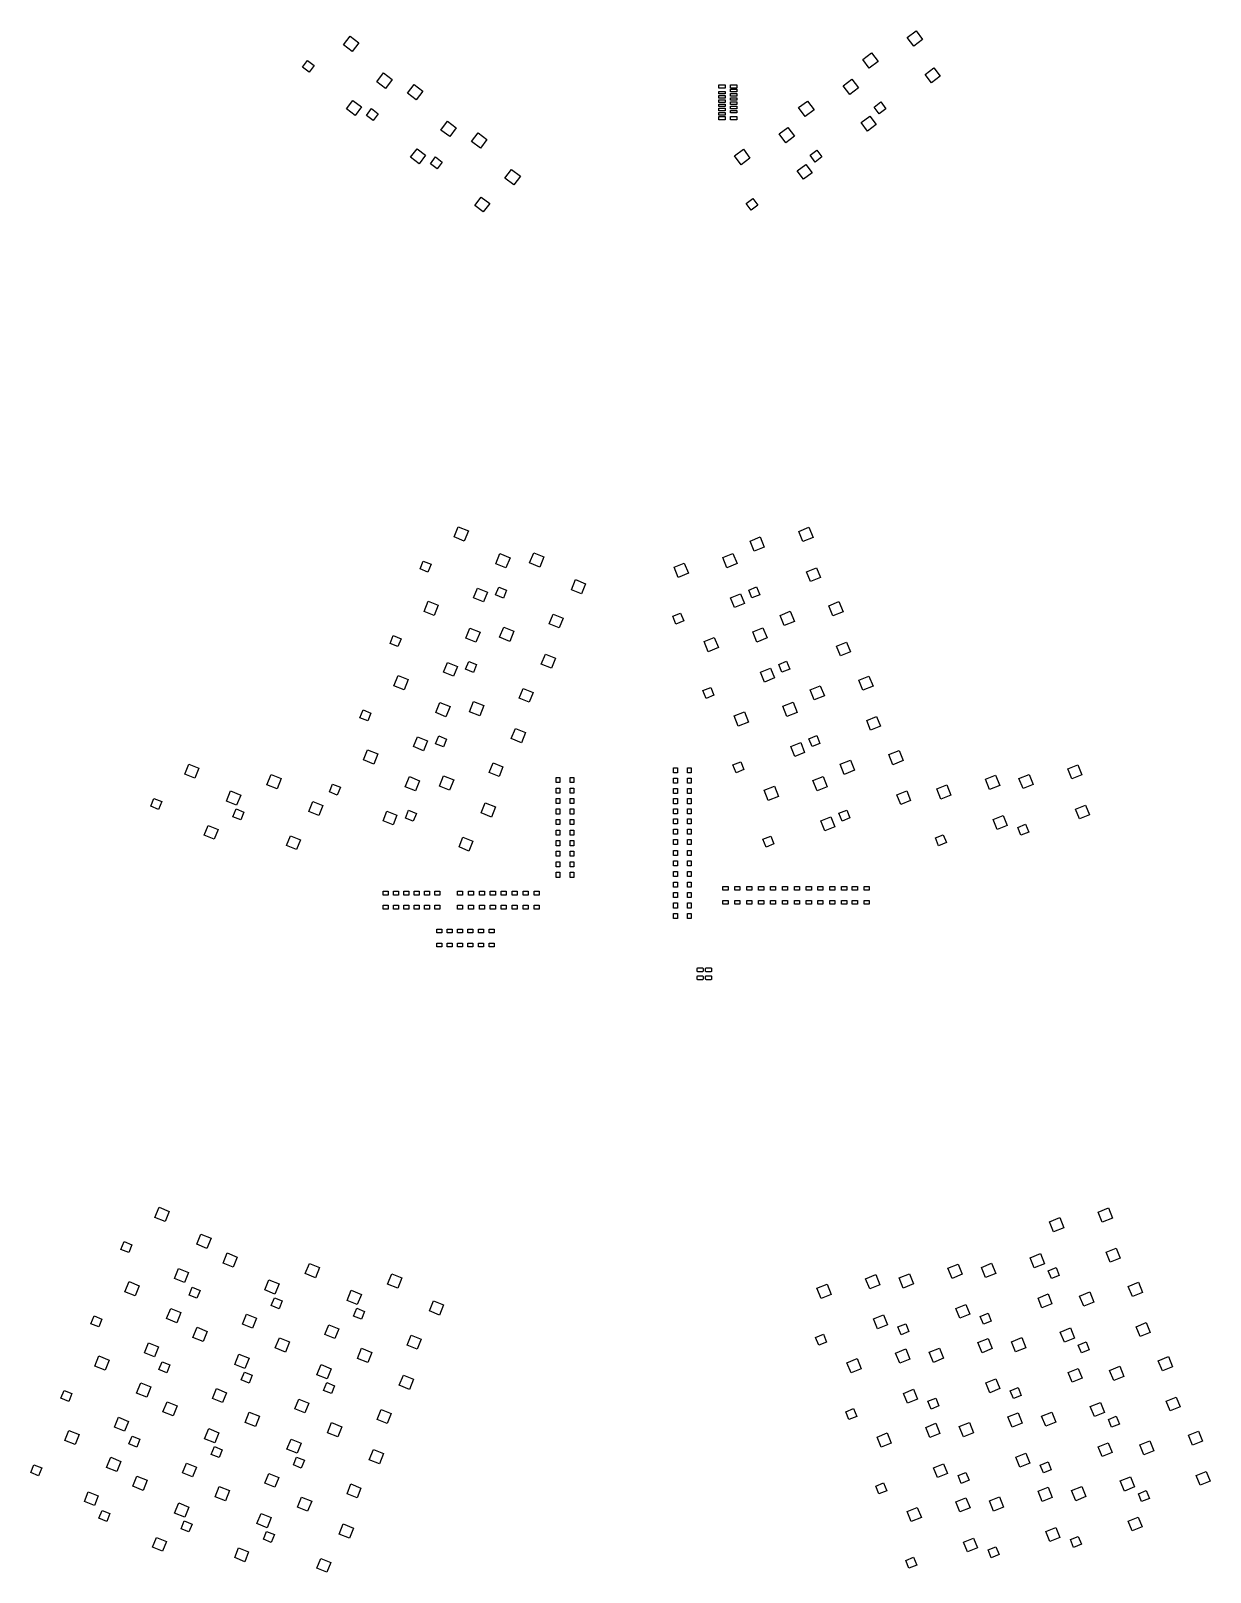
# Model space of a CAD drawing. Extents: x 0.1 to 11.1, y -11 to 3.4.
import ezdxf

# ---------------------------------------------------------------- set-up
doc = ezdxf.new("R2010")
doc.units = 0
doc.header["$MEASUREMENT"] = 0
doc.layers.add('BLACK', color=7, linetype='CONTINUOUS')

msp = doc.modelspace()

# ---------------------------------------------------------------- linework, layer by layer
at = {"layer": 'BLACK', "linetype": 'CONTINUOUS'}
for p, q in [((3.04335, 3.22764), (3.10495, 3.30939)), ((3.10495, 3.30939), (3.1867, 3.24779)), ((8.3004, 3.29812), (8.38215, 3.35972)), ((8.38215, 3.35972), (8.44375, 3.27797)), ((3.1251, 3.16604), (3.04335, 3.22764)), ((3.1867, 3.24779), (3.1251, 3.16604)), ((8.362, 3.21637), (8.3004, 3.29812)), ((8.44375, 3.27797), (8.362, 3.21637)), ((2.65981, 3.02123), (2.7072, 3.08412)), ((2.7227, 2.97384), (2.65981, 3.02123)), ((2.7072, 3.08412), (2.77008, 3.03673)), ((2.77008, 3.03673), (2.7227, 2.97384)), ((7.88511, 3.09363), (7.96686, 3.15524)), ((7.94672, 3.01188), (7.88511, 3.09363)), ((8.02847, 3.07349), (7.94672, 3.01188)), ((7.96686, 3.15524), (8.02847, 3.07349)), ((3.35438, 2.88481), (3.41599, 2.96656)), ((3.43613, 2.82321), (3.35438, 2.88481)), ((3.41599, 2.96656), (3.49774, 2.90496)), ((3.49774, 2.90496), (3.43613, 2.82321)), ((7.70299, 2.84794), (7.78474, 2.90955)), ((7.78474, 2.90955), (7.84635, 2.8278)), ((8.4685, 2.95401), (8.54868, 3.01443)), ((8.52774, 2.87541), (8.4685, 2.95401)), ((8.60792, 2.93583), (8.52774, 2.87541)), ((8.54868, 3.01443), (8.60792, 2.93583)), ((3.64076, 2.77747), (3.70236, 2.85922)), ((3.72251, 2.71586), (3.64076, 2.77747)), ((3.70236, 2.85922), (3.78411, 2.79761)), ((3.78411, 2.79761), (3.72251, 2.71586)), ((6.54252, 2.82598), (6.54252, 2.85748)), ((6.54252, 2.85748), (6.60157, 2.85748)), ((6.60157, 2.82598), (6.54252, 2.82598)), ((6.54252, 2.77087), (6.54252, 2.79449)), ((6.54252, 2.79449), (6.60157, 2.79449)), ((6.60157, 2.77087), (6.54252, 2.77087)), ((6.54252, 2.7315), (6.54252, 2.75512)), ((6.54252, 2.75512), (6.60157, 2.75512)), ((6.60157, 2.7315), (6.54252, 2.7315)), ((6.60157, 2.85748), (6.60157, 2.82598)), ((6.60157, 2.79449), (6.60157, 2.77087)), ((6.60157, 2.75512), (6.60157, 2.7315)), ((6.65276, 2.82598), (6.65276, 2.85748)), ((6.65276, 2.85748), (6.71181, 2.85748)), ((6.71181, 2.82598), (6.65276, 2.82598)), ((6.65276, 2.79055), (6.65276, 2.81417)), ((6.65276, 2.81417), (6.71181, 2.81417)), ((6.71181, 2.79055), (6.65276, 2.79055)), ((6.65276, 2.75118), (6.65276, 2.7748)), ((6.65276, 2.7748), (6.71181, 2.7748)), ((6.71181, 2.75118), (6.65276, 2.75118)), ((6.65276, 2.71181), (6.65276, 2.73543)), ((6.65276, 2.73543), (6.71181, 2.73543)), ((6.71181, 2.85748), (6.71181, 2.82598)), ((6.71181, 2.81417), (6.71181, 2.79055)), ((6.71181, 2.7748), (6.71181, 2.75118)), ((6.71181, 2.73543), (6.71181, 2.71181)), ((7.7646, 2.76619), (7.70299, 2.84794)), ((7.84635, 2.8278), (7.7646, 2.76619)), ((3.07231, 2.63151), (3.13155, 2.71012)), ((3.15249, 2.5711), (3.07231, 2.63151)), ((3.13155, 2.71012), (3.21172, 2.6497)), ((3.21172, 2.6497), (3.15249, 2.5711)), ((3.25721, 2.57105), (3.3046, 2.63394)), ((3.3046, 2.63394), (3.36749, 2.58655)), ((6.54252, 2.69213), (6.54252, 2.71575)), ((6.54252, 2.71575), (6.60157, 2.71575)), ((6.60157, 2.69213), (6.54252, 2.69213)), ((6.54252, 2.65276), (6.54252, 2.67638)), ((6.54252, 2.67638), (6.60157, 2.67638)), ((6.60157, 2.65276), (6.54252, 2.65276)), ((6.54252, 2.61339), (6.54252, 2.63701)), ((6.54252, 2.63701), (6.60157, 2.63701)), ((6.60157, 2.61339), (6.54252, 2.61339)), ((6.54252, 2.57402), (6.54252, 2.59764)), ((6.54252, 2.59764), (6.60157, 2.59764)), ((6.60157, 2.71575), (6.60157, 2.69213)), ((6.60157, 2.67638), (6.60157, 2.65276)), ((6.60157, 2.63701), (6.60157, 2.61339)), ((6.60157, 2.59764), (6.60157, 2.57402)), ((6.71181, 2.71181), (6.65276, 2.71181)), ((6.65276, 2.67244), (6.65276, 2.69606)), ((6.65276, 2.69606), (6.71181, 2.69606)), ((6.71181, 2.67244), (6.65276, 2.67244)), ((6.65276, 2.63307), (6.65276, 2.65669)), ((6.65276, 2.65669), (6.71181, 2.65669)), ((6.71181, 2.63307), (6.65276, 2.63307)), ((6.65276, 2.5937), (6.65276, 2.61732)), ((6.65276, 2.61732), (6.71181, 2.61732)), ((6.71181, 2.5937), (6.65276, 2.5937)), ((6.71181, 2.69606), (6.71181, 2.67244)), ((6.71181, 2.65669), (6.71181, 2.63307)), ((6.71181, 2.61732), (6.71181, 2.5937)), ((7.28771, 2.64346), (7.36946, 2.70506)), ((7.34931, 2.56171), (7.28771, 2.64346)), ((7.43106, 2.62331), (7.34931, 2.56171)), ((7.36946, 2.70506), (7.43106, 2.62331)), ((7.99203, 2.64919), (8.05491, 2.69658)), ((8.03942, 2.58631), (7.99203, 2.64919)), ((8.1023, 2.63369), (8.03942, 2.58631)), ((8.05491, 2.69658), (8.1023, 2.63369)), ((3.3201, 2.52367), (3.25721, 2.57105)), ((3.36749, 2.58655), (3.3201, 2.52367)), ((3.95179, 2.43463), (4.01339, 2.51638)), ((4.01339, 2.51638), (4.09514, 2.45478)), ((4.09514, 2.45478), (4.03354, 2.37303)), ((6.60157, 2.57402), (6.54252, 2.57402)), ((6.54252, 2.53071), (6.54252, 2.5622)), ((6.54252, 2.5622), (6.60157, 2.5622)), ((6.60157, 2.53071), (6.54252, 2.53071)), ((6.60157, 2.5622), (6.60157, 2.53071)), ((6.65276, 2.53071), (6.65276, 2.5622)), ((6.65276, 2.5622), (6.71181, 2.5622)), ((6.71181, 2.53071), (6.65276, 2.53071)), ((6.71181, 2.5622), (6.71181, 2.53071)), ((7.10559, 2.39777), (7.18734, 2.45937)), ((7.18734, 2.45937), (7.24894, 2.37762)), ((7.8711, 2.50384), (7.95128, 2.56426)), ((7.93033, 2.42523), (7.8711, 2.50384)), ((8.01051, 2.48565), (7.93033, 2.42523)), ((7.95128, 2.56426), (8.01051, 2.48565)), ((4.03354, 2.37303), (3.95179, 2.43463)), ((4.23816, 2.32729), (4.29976, 2.40904)), ((4.31991, 2.26569), (4.23816, 2.32729)), ((4.29976, 2.40904), (4.38151, 2.34744)), ((4.38151, 2.34744), (4.31991, 2.26569)), ((7.16719, 2.31602), (7.10559, 2.39777)), ((7.24894, 2.37762), (7.16719, 2.31602)), ((3.66972, 2.18134), (3.72895, 2.25994)), ((3.74989, 2.12092), (3.66972, 2.18134)), ((3.72895, 2.25994), (3.80913, 2.19952)), ((3.80913, 2.19952), (3.74989, 2.12092)), ((3.85462, 2.12088), (3.90201, 2.18376)), ((3.90201, 2.18376), (3.96489, 2.13638)), ((6.69031, 2.19328), (6.77206, 2.25488)), ((6.75191, 2.11153), (6.69031, 2.19328)), ((6.83366, 2.17313), (6.75191, 2.11153)), ((6.77206, 2.25488), (6.83366, 2.17313)), ((7.39463, 2.19901), (7.45751, 2.2464)), ((7.44201, 2.13613), (7.39463, 2.19901)), ((7.5049, 2.18352), (7.44201, 2.13613)), ((7.45751, 2.2464), (7.5049, 2.18352)), ((3.9175, 2.07349), (3.85462, 2.12088)), ((3.96489, 2.13638), (3.9175, 2.07349)), ((4.54919, 1.98446), (4.6108, 2.06621)), ((4.6108, 2.06621), (4.69255, 2.0046)), ((7.27369, 2.05366), (7.35387, 2.11408)), ((7.33293, 1.97505), (7.27369, 2.05366)), ((7.41311, 2.03547), (7.33293, 1.97505)), ((7.35387, 2.11408), (7.41311, 2.03547)), ((4.63094, 1.92285), (4.54919, 1.98446)), ((4.69255, 2.0046), (4.63094, 1.92285)), ((4.26712, 1.73116), (4.32636, 1.80977)), ((4.3473, 1.67074), (4.26712, 1.73116)), ((4.32636, 1.80977), (4.40653, 1.74935)), ((4.40653, 1.74935), (4.3473, 1.67074)), ((6.79722, 1.74884), (6.86011, 1.79622)), ((6.84461, 1.68595), (6.79722, 1.74884)), ((6.90749, 1.73334), (6.84461, 1.68595)), ((6.86011, 1.79622), (6.90749, 1.73334)), ((4.07466, -1.36001), (4.113, -1.2651)), ((4.113, -1.2651), (4.20791, -1.30345)), ((7.28835, -1.30816), (7.38326, -1.26981)), ((7.38326, -1.26981), (7.4216, -1.36472)), ((4.16957, -1.39836), (4.07466, -1.36001)), ((4.20791, -1.30345), (4.16957, -1.39836)), ((6.83429, -1.39819), (6.9292, -1.35985)), ((6.87264, -1.4931), (6.83429, -1.39819)), ((6.9292, -1.35985), (6.96754, -1.45475)), ((7.3267, -1.40306), (7.28835, -1.30816)), ((7.4216, -1.36472), (7.3267, -1.40306)), ((4.46383, -1.61066), (4.50217, -1.51575)), ((4.50217, -1.51575), (4.59708, -1.5541)), ((4.59708, -1.5541), (4.55873, -1.64901)), ((4.77895, -1.6021), (4.8173, -1.5072)), ((4.8173, -1.5072), (4.91221, -1.54554)), ((4.91221, -1.54554), (4.87386, -1.64045)), ((6.58004, -1.55187), (6.67495, -1.51352)), ((6.61838, -1.64678), (6.58004, -1.55187)), ((6.67495, -1.51352), (6.71329, -1.60843)), ((6.96754, -1.45475), (6.87264, -1.4931)), ((3.75761, -1.65866), (3.78711, -1.58565)), ((3.83062, -1.68816), (3.75761, -1.65866)), ((3.78711, -1.58565), (3.86011, -1.61515)), ((3.86011, -1.61515), (3.83062, -1.68816)), ((4.55873, -1.64901), (4.46383, -1.61066)), ((4.87386, -1.64045), (4.77895, -1.6021)), ((6.12598, -1.64191), (6.22089, -1.60356)), ((6.16432, -1.73681), (6.12598, -1.64191)), ((6.25923, -1.69847), (6.16432, -1.73681)), ((6.22089, -1.60356), (6.25923, -1.69847)), ((6.71329, -1.60843), (6.61838, -1.64678)), ((7.36166, -1.68405), (7.45475, -1.64644)), ((7.39854, -1.7753), (7.36166, -1.68405)), ((7.45475, -1.64644), (7.49162, -1.7377)), ((4.25692, -1.92833), (4.29379, -1.83708)), ((4.29379, -1.83708), (4.38688, -1.87468)), ((4.46191, -1.90075), (4.4914, -1.82775)), ((4.4914, -1.82775), (4.56441, -1.85724)), ((4.56441, -1.85724), (4.53491, -1.93025)), ((5.16812, -1.85275), (5.20647, -1.75785)), ((5.26303, -1.8911), (5.16812, -1.85275)), ((5.20647, -1.75785), (5.30138, -1.79619)), ((5.30138, -1.79619), (5.26303, -1.8911)), ((6.82253, -1.85516), (6.89554, -1.82567)), ((6.85203, -1.92817), (6.82253, -1.85516)), ((6.89554, -1.82567), (6.92503, -1.89867)), ((7.49162, -1.7377), (7.39854, -1.7753)), ((3.79444, -2.05358), (3.83279, -1.95867)), ((3.83279, -1.95867), (3.9277, -1.99701)), ((3.9277, -1.99701), (3.88935, -2.09192)), ((4.35001, -1.96594), (4.25692, -1.92833)), ((4.38688, -1.87468), (4.35001, -1.96594)), ((4.53491, -1.93025), (4.46191, -1.90075)), ((6.65335, -1.92776), (6.74644, -1.89015)), ((6.69022, -2.01902), (6.65335, -1.92776)), ((6.78331, -1.98141), (6.69022, -2.01902)), ((6.74644, -1.89015), (6.78331, -1.98141)), ((6.92503, -1.89867), (6.85203, -1.92817)), ((7.56857, -2.00172), (7.66348, -1.96337)), ((7.60691, -2.09663), (7.56857, -2.00172)), ((7.66348, -1.96337), (7.70182, -2.05828)), ((3.88935, -2.09192), (3.79444, -2.05358)), ((4.96122, -2.17043), (4.99809, -2.07917)), ((4.99809, -2.07917), (5.09117, -2.11678)), ((5.09117, -2.11678), (5.0543, -2.20803)), ((6.11422, -2.09888), (6.18723, -2.06938)), ((6.14372, -2.17188), (6.11422, -2.09888)), ((6.21672, -2.14239), (6.14372, -2.17188)), ((6.18723, -2.06938), (6.21672, -2.14239)), ((7.11451, -2.09175), (7.20942, -2.05341)), ((7.15285, -2.18666), (7.11451, -2.09175)), ((7.24776, -2.14832), (7.15285, -2.18666)), ((7.20942, -2.05341), (7.24776, -2.14832)), ((7.70182, -2.05828), (7.60691, -2.09663)), ((3.47739, -2.35222), (3.50689, -2.27922)), ((3.50689, -2.27922), (3.5799, -2.30871)), ((4.18361, -2.30423), (4.22195, -2.20932)), ((4.22195, -2.20932), (4.31686, -2.24766)), ((4.31686, -2.24766), (4.27852, -2.34257)), ((4.49874, -2.29567), (4.53708, -2.20076)), ((4.59365, -2.33401), (4.49874, -2.29567)), ((4.53708, -2.20076), (4.63199, -2.2391)), ((4.63199, -2.2391), (4.59365, -2.33401)), ((5.0543, -2.20803), (4.96122, -2.17043)), ((6.4062, -2.33547), (6.50111, -2.29712)), ((6.50111, -2.29712), (6.53945, -2.39203)), ((6.86026, -2.24543), (6.95516, -2.20709)), ((6.8986, -2.34034), (6.86026, -2.24543)), ((6.95516, -2.20709), (6.99351, -2.302)), ((3.5504, -2.38172), (3.47739, -2.35222)), ((3.5799, -2.30871), (3.5504, -2.38172)), ((4.27852, -2.34257), (4.18361, -2.30423)), ((6.44454, -2.43038), (6.4062, -2.33547)), ((6.53945, -2.39203), (6.44454, -2.43038)), ((6.99351, -2.302), (6.8986, -2.34034)), ((7.64188, -2.37761), (7.73497, -2.34)), ((7.67875, -2.46887), (7.64188, -2.37761)), ((7.77184, -2.43126), (7.67875, -2.46887)), ((7.73497, -2.34), (7.77184, -2.43126)), ((3.97671, -2.6219), (4.01358, -2.53064)), ((4.01358, -2.53064), (4.10666, -2.56825)), ((4.10666, -2.56825), (4.06979, -2.65951)), ((4.18169, -2.59432), (4.21119, -2.52131)), ((4.21119, -2.52131), (4.28419, -2.55081)), ((4.28419, -2.55081), (4.2547, -2.62381)), ((4.8879, -2.54632), (4.92625, -2.45141)), ((4.98281, -2.58466), (4.8879, -2.54632)), ((4.92625, -2.45141), (5.02116, -2.48975)), ((5.02116, -2.48975), (4.98281, -2.58466)), ((6.93357, -2.62132), (7.02665, -2.58372)), ((7.02665, -2.58372), (7.06353, -2.67497)), ((7.10275, -2.54873), (7.17576, -2.51923)), ((7.13225, -2.62173), (7.10275, -2.54873)), ((7.17576, -2.51923), (7.20525, -2.59224)), ((3.51422, -2.74714), (3.55257, -2.65223)), ((3.55257, -2.65223), (3.64748, -2.69058)), ((3.64748, -2.69058), (3.60913, -2.78548)), ((4.06979, -2.65951), (3.97671, -2.6219)), ((4.2547, -2.62381), (4.18169, -2.59432)), ((6.97044, -2.71258), (6.93357, -2.62132)), ((7.06353, -2.67497), (6.97044, -2.71258)), ((7.20525, -2.59224), (7.13225, -2.62173)), ((7.84878, -2.69528), (7.94369, -2.65694)), ((7.88713, -2.79019), (7.84878, -2.69528)), ((7.94369, -2.65694), (7.98204, -2.75184)), ((3.60913, -2.78548), (3.51422, -2.74714)), ((4.681, -2.86399), (4.71787, -2.77273)), ((4.77408, -2.9016), (4.681, -2.86399)), ((4.71787, -2.77273), (4.81096, -2.81034)), ((4.81096, -2.81034), (4.77408, -2.9016)), ((6.39444, -2.79244), (6.46744, -2.76294)), ((6.42393, -2.86545), (6.39444, -2.79244)), ((6.49694, -2.83595), (6.42393, -2.86545)), ((6.46744, -2.76294), (6.49694, -2.83595)), ((7.39473, -2.78532), (7.48963, -2.74697)), ((7.43307, -2.88023), (7.39473, -2.78532)), ((7.52798, -2.84188), (7.43307, -2.88023)), ((7.48963, -2.74697), (7.52798, -2.84188)), ((7.98204, -2.75184), (7.88713, -2.79019)), ((3.19718, -3.04579), (3.22667, -2.97278)), ((3.22667, -2.97278), (3.29968, -3.00228)), ((3.29968, -3.00228), (3.27018, -3.07528)), ((3.90339, -2.99779), (3.94174, -2.90288)), ((3.9983, -3.03613), (3.90339, -2.99779)), ((3.94174, -2.90288), (4.03665, -2.94123)), ((4.03665, -2.94123), (3.9983, -3.03613)), ((4.21852, -2.98923), (4.25687, -2.89432)), ((4.31343, -3.02758), (4.21852, -2.98923)), ((4.25687, -2.89432), (4.35177, -2.93267)), ((4.35177, -2.93267), (4.31343, -3.02758)), ((6.68641, -3.02903), (6.78132, -2.99069)), ((6.78132, -2.99069), (6.81967, -3.08559)), ((7.14047, -2.939), (7.23538, -2.90065)), ((7.17882, -3.0339), (7.14047, -2.939)), ((7.27373, -2.99556), (7.17882, -3.0339)), ((7.23538, -2.90065), (7.27373, -2.99556)), ((3.27018, -3.07528), (3.19718, -3.04579)), ((4.60769, -3.23988), (4.64603, -3.14497)), ((4.64603, -3.14497), (4.74094, -3.18332)), ((6.72476, -3.12394), (6.68641, -3.02903)), ((6.81967, -3.08559), (6.72476, -3.12394)), ((7.9221, -3.07117), (8.01518, -3.03356)), ((7.95897, -3.16243), (7.9221, -3.07117)), ((8.05205, -3.12482), (7.95897, -3.16243)), ((8.01518, -3.03356), (8.05205, -3.12482)), ((3.69649, -3.31546), (3.73336, -3.2242)), ((3.73336, -3.2242), (3.82644, -3.26181)), ((3.82644, -3.26181), (3.78957, -3.35307)), ((3.90147, -3.28788), (3.93097, -3.21487)), ((3.97448, -3.31737), (3.90147, -3.28788)), ((3.93097, -3.21487), (4.00397, -3.24437)), ((4.00397, -3.24437), (3.97448, -3.31737)), ((4.7026, -3.27823), (4.60769, -3.23988)), ((4.74094, -3.18332), (4.7026, -3.27823)), ((7.21379, -3.31489), (7.30687, -3.27728)), ((7.30687, -3.27728), (7.34374, -3.36854)), ((7.38297, -3.24229), (7.45597, -3.21279)), ((7.41246, -3.31529), (7.38297, -3.24229)), ((7.48547, -3.2858), (7.41246, -3.31529)), ((7.45597, -3.21279), (7.48547, -3.2858)), ((3.22999, -3.43908), (3.26834, -3.34417)), ((3.3249, -3.47742), (3.22999, -3.43908)), ((3.26834, -3.34417), (3.36325, -3.38252)), ((3.36325, -3.38252), (3.3249, -3.47742)), ((3.78957, -3.35307), (3.69649, -3.31546)), ((7.25066, -3.40614), (7.21379, -3.31489)), ((7.34374, -3.36854), (7.25066, -3.40614)), ((7.67494, -3.47888), (7.76985, -3.44053)), ((7.76985, -3.44053), (7.8082, -3.53544)), ((8.129, -3.38884), (8.22391, -3.3505)), ((8.16735, -3.48375), (8.129, -3.38884)), ((8.26226, -3.44541), (8.16735, -3.48375)), ((8.22391, -3.3505), (8.26226, -3.44541)), ((1.56265, -3.57221), (1.60099, -3.4773)), ((1.65756, -3.61055), (1.56265, -3.57221)), ((1.60099, -3.4773), (1.6959, -3.51564)), ((1.6959, -3.51564), (1.65756, -3.61055)), ((2.32995, -3.66991), (2.3683, -3.575)), ((2.3683, -3.575), (2.46321, -3.61334)), ((3.9383, -3.68279), (3.97665, -3.58788)), ((3.97665, -3.58788), (4.07156, -3.62623)), ((4.40078, -3.55755), (4.43765, -3.46629)), ((4.49387, -3.59516), (4.40078, -3.55755)), ((4.43765, -3.46629), (4.53074, -3.5039)), ((4.53074, -3.5039), (4.49387, -3.59516)), ((6.12126, -3.55984), (6.12126, -3.5126)), ((6.12126, -3.5126), (6.15669, -3.5126)), ((6.15669, -3.55984), (6.12126, -3.55984)), ((6.15669, -3.5126), (6.15669, -3.55984)), ((6.25118, -3.55984), (6.25118, -3.5126)), ((6.25118, -3.5126), (6.28661, -3.5126)), ((6.28661, -3.55984), (6.25118, -3.55984)), ((6.28661, -3.5126), (6.28661, -3.55984)), ((6.67466, -3.486), (6.74766, -3.45651)), ((6.70415, -3.55901), (6.67466, -3.486)), ((6.77716, -3.52951), (6.70415, -3.55901)), ((6.74766, -3.45651), (6.77716, -3.52951)), ((7.71329, -3.57379), (7.67494, -3.47888)), ((7.8082, -3.53544), (7.71329, -3.57379)), ((9.02904, -3.61967), (9.12395, -3.58133)), ((9.12395, -3.58133), (9.1623, -3.67624)), ((9.34229, -3.61201), (9.43719, -3.57366)), ((9.43719, -3.57366), (9.47554, -3.66857)), ((9.79635, -3.52197), (9.89125, -3.48363)), ((9.83469, -3.61688), (9.79635, -3.52197)), ((9.9296, -3.57853), (9.83469, -3.61688)), ((9.89125, -3.48363), (9.9296, -3.57853)), ((1.95181, -3.82286), (1.99016, -3.72795)), ((1.99016, -3.72795), (2.08507, -3.76629)), ((2.42486, -3.70825), (2.32995, -3.66991)), ((2.46321, -3.61334), (2.42486, -3.70825)), ((2.91294, -3.73773), (2.94244, -3.66472)), ((2.94244, -3.66472), (3.01545, -3.69422)), ((3.01545, -3.69422), (2.98595, -3.76722)), ((3.61916, -3.68973), (3.6575, -3.59482)), ((3.71407, -3.72807), (3.61916, -3.68973)), ((3.6575, -3.59482), (3.75241, -3.63317)), ((3.75241, -3.63317), (3.71407, -3.72807)), ((4.03321, -3.72114), (3.9383, -3.68279)), ((4.07156, -3.62623), (4.03321, -3.72114)), ((5.02585, -3.65069), (5.02585, -3.60344)), ((5.02585, -3.60344), (5.06128, -3.60344)), ((5.06128, -3.65069), (5.02585, -3.65069)), ((5.02585, -3.74911), (5.02585, -3.70187)), ((5.02585, -3.70187), (5.06128, -3.70187)), ((5.06128, -3.60344), (5.06128, -3.65069)), ((5.06128, -3.70187), (5.06128, -3.74911)), ((5.15577, -3.65069), (5.15577, -3.60344)), ((5.15577, -3.60344), (5.1912, -3.60344)), ((5.1912, -3.65069), (5.15577, -3.65069)), ((5.15577, -3.74911), (5.15577, -3.70187)), ((5.15577, -3.70187), (5.1912, -3.70187)), ((5.1912, -3.60344), (5.1912, -3.65069)), ((5.1912, -3.70187), (5.1912, -3.74911)), ((6.12126, -3.6563), (6.12126, -3.60906)), ((6.12126, -3.60906), (6.15669, -3.60906)), ((6.15669, -3.6563), (6.12126, -3.6563)), ((6.12126, -3.75276), (6.12126, -3.70551)), ((6.12126, -3.70551), (6.15669, -3.70551)), ((6.15669, -3.60906), (6.15669, -3.6563)), ((6.15669, -3.70551), (6.15669, -3.75276)), ((6.25118, -3.6563), (6.25118, -3.60906)), ((6.25118, -3.60906), (6.28661, -3.60906)), ((6.28661, -3.6563), (6.25118, -3.6563)), ((6.25118, -3.75276), (6.25118, -3.70551)), ((6.25118, -3.70551), (6.28661, -3.70551)), ((6.28661, -3.60906), (6.28661, -3.6563)), ((6.28661, -3.70551), (6.28661, -3.75276)), ((6.96663, -3.72259), (7.06154, -3.68425)), ((7.00498, -3.8175), (6.96663, -3.72259)), ((7.06154, -3.68425), (7.09989, -3.77916)), ((7.42069, -3.63256), (7.5156, -3.59421)), ((7.45904, -3.72747), (7.42069, -3.63256)), ((7.55395, -3.68912), (7.45904, -3.72747)), ((7.5156, -3.59421), (7.55395, -3.68912)), ((8.20232, -3.76473), (8.2954, -3.72713)), ((8.2954, -3.72713), (8.33227, -3.81838)), ((8.57498, -3.70971), (8.66989, -3.67136)), ((8.61333, -3.80462), (8.57498, -3.70971)), ((8.66989, -3.67136), (8.70824, -3.76627)), ((9.06739, -3.71458), (9.02904, -3.61967)), ((9.1623, -3.67624), (9.06739, -3.71458)), ((9.38063, -3.70692), (9.34229, -3.61201)), ((9.47554, -3.66857), (9.38063, -3.70692)), ((1.2456, -3.87085), (1.2751, -3.79785)), ((1.31861, -3.90035), (1.2456, -3.87085)), ((1.2751, -3.79785), (1.3481, -3.82734)), ((1.3481, -3.82734), (1.31861, -3.90035)), ((2.04672, -3.8612), (1.95181, -3.82286)), ((2.08507, -3.76629), (2.04672, -3.8612)), ((2.71912, -3.92056), (2.75746, -3.82565)), ((2.75746, -3.82565), (2.85237, -3.86399)), ((2.85237, -3.86399), (2.81403, -3.9589)), ((2.98595, -3.76722), (2.91294, -3.73773)), ((4.32747, -3.93344), (4.36581, -3.83853)), ((4.36581, -3.83853), (4.46072, -3.87688)), ((4.46072, -3.87688), (4.42238, -3.97179)), ((5.06128, -3.74911), (5.02585, -3.74911)), ((5.02585, -3.84552), (5.02585, -3.79828)), ((5.02585, -3.79828), (5.06128, -3.79828)), ((5.06128, -3.84552), (5.02585, -3.84552)), ((5.06128, -3.79828), (5.06128, -3.84552)), ((5.1912, -3.74911), (5.15577, -3.74911)), ((5.15577, -3.84552), (5.15577, -3.79828)), ((5.15577, -3.79828), (5.1912, -3.79828)), ((5.1912, -3.84552), (5.15577, -3.84552)), ((5.1912, -3.79828), (5.1912, -3.84552)), ((6.15669, -3.75276), (6.12126, -3.75276)), ((6.12126, -3.84724), (6.12126, -3.8)), ((6.12126, -3.8), (6.15669, -3.8)), ((6.15669, -3.84724), (6.12126, -3.84724)), ((6.15669, -3.8), (6.15669, -3.84724)), ((6.28661, -3.75276), (6.25118, -3.75276)), ((6.25118, -3.84724), (6.25118, -3.8)), ((6.25118, -3.8), (6.28661, -3.8)), ((6.28661, -3.84724), (6.25118, -3.84724)), ((6.28661, -3.8), (6.28661, -3.84724)), ((7.09989, -3.77916), (7.00498, -3.8175)), ((8.23919, -3.85599), (8.20232, -3.76473)), ((8.33227, -3.81838), (8.23919, -3.85599)), ((8.70824, -3.76627), (8.61333, -3.80462)), ((9.86966, -3.89786), (9.96274, -3.86025)), ((9.96274, -3.86025), (9.99961, -3.95151)), ((2.0129, -3.96855), (2.0424, -3.89555)), ((2.08591, -3.99805), (2.0129, -3.96855)), ((2.0424, -3.89555), (2.11541, -3.92504)), ((2.11541, -3.92504), (2.08591, -3.99805)), ((2.81403, -3.9589), (2.71912, -3.92056)), ((3.41226, -4.0074), (3.44913, -3.91614)), ((3.50534, -4.04501), (3.41226, -4.0074)), ((3.44913, -3.91614), (3.54221, -3.95375)), ((3.54221, -3.95375), (3.50534, -4.04501)), ((3.62125, -3.98144), (3.65075, -3.90843)), ((3.69426, -4.01094), (3.62125, -3.98144)), ((3.65075, -3.90843), (3.72376, -3.93793)), ((3.72376, -3.93793), (3.69426, -4.01094)), ((4.42238, -3.97179), (4.32747, -3.93344)), ((5.02585, -3.9439), (5.02585, -3.89666)), ((5.02585, -3.89666), (5.06128, -3.89666)), ((5.06128, -3.9439), (5.02585, -3.9439)), ((5.02585, -4.04229), (5.02585, -3.99504)), ((5.02585, -3.99504), (5.06128, -3.99504)), ((5.06128, -3.89666), (5.06128, -3.9439)), ((5.06128, -3.99504), (5.06128, -4.04229)), ((5.15577, -3.9439), (5.15577, -3.89666)), ((5.15577, -3.89666), (5.1912, -3.89666)), ((5.1912, -3.9439), (5.15577, -3.9439)), ((5.15577, -4.04229), (5.15577, -3.99504)), ((5.15577, -3.99504), (5.1912, -3.99504)), ((5.1912, -3.89666), (5.1912, -3.9439)), ((5.1912, -3.99504), (5.1912, -4.04229)), ((6.12126, -3.94173), (6.12126, -3.89449)), ((6.12126, -3.89449), (6.15669, -3.89449)), ((6.15669, -3.94173), (6.12126, -3.94173)), ((6.12126, -4.03622), (6.12126, -3.98898)), ((6.12126, -3.98898), (6.15669, -3.98898)), ((6.15669, -3.89449), (6.15669, -3.94173)), ((6.15669, -3.98898), (6.15669, -4.03622)), ((6.25118, -3.94173), (6.25118, -3.89449)), ((6.25118, -3.89449), (6.28661, -3.89449)), ((6.28661, -3.94173), (6.25118, -3.94173)), ((6.25118, -4.03622), (6.25118, -3.98898)), ((6.25118, -3.98898), (6.28661, -3.98898)), ((6.28661, -3.89449), (6.28661, -3.94173)), ((6.28661, -3.98898), (6.28661, -4.03622)), ((7.49401, -4.00845), (7.58709, -3.97084)), ((7.53088, -4.09971), (7.49401, -4.00845)), ((7.58709, -3.97084), (7.62396, -4.0621)), ((7.66318, -3.93585), (7.73619, -3.90635)), ((7.69268, -4.00886), (7.66318, -3.93585)), ((7.76569, -3.97936), (7.69268, -4.00886)), ((7.73619, -3.90635), (7.76569, -3.97936)), ((9.10236, -3.99556), (9.19544, -3.95796)), ((9.13923, -4.08682), (9.10236, -3.99556)), ((9.19544, -3.95796), (9.23231, -4.04921)), ((9.90653, -3.98912), (9.86966, -3.89786)), ((9.99961, -3.95151), (9.90653, -3.98912)), ((1.74491, -4.14053), (1.78178, -4.04927)), ((1.838, -4.17814), (1.74491, -4.14053)), ((1.78178, -4.04927), (1.87487, -4.08688)), ((1.87487, -4.08688), (1.838, -4.17814)), ((2.51222, -4.23823), (2.54909, -4.14697)), ((2.54909, -4.14697), (2.64217, -4.18458)), ((4.12057, -4.25111), (4.15744, -4.15986)), ((4.15744, -4.15986), (4.25052, -4.19746)), ((5.06128, -4.04229), (5.02585, -4.04229)), ((5.02585, -4.14067), (5.02585, -4.09342)), ((5.02585, -4.09342), (5.06128, -4.09342)), ((5.06128, -4.14067), (5.02585, -4.14067)), ((5.06128, -4.09342), (5.06128, -4.14067)), ((5.1912, -4.04229), (5.15577, -4.04229)), ((5.15577, -4.14067), (5.15577, -4.09342)), ((5.15577, -4.09342), (5.1912, -4.09342)), ((5.1912, -4.14067), (5.15577, -4.14067)), ((5.1912, -4.09342), (5.1912, -4.14067)), ((6.15669, -4.03622), (6.12126, -4.03622)), ((6.12126, -4.13268), (6.12126, -4.08543)), ((6.12126, -4.08543), (6.15669, -4.08543)), ((6.15669, -4.13268), (6.12126, -4.13268)), ((6.15669, -4.08543), (6.15669, -4.13268)), ((6.28661, -4.03622), (6.25118, -4.03622)), ((6.25118, -4.13268), (6.25118, -4.08543)), ((6.25118, -4.08543), (6.28661, -4.08543)), ((6.28661, -4.13268), (6.25118, -4.13268)), ((6.28661, -4.08543), (6.28661, -4.13268)), ((6.95487, -4.17956), (7.02788, -4.15007)), ((7.02788, -4.15007), (7.05738, -4.22307)), ((7.62396, -4.0621), (7.53088, -4.09971)), ((8.56322, -4.16668), (8.63623, -4.13718)), ((8.59272, -4.23969), (8.56322, -4.16668)), ((8.63623, -4.13718), (8.66573, -4.21019)), ((9.23231, -4.04921), (9.13923, -4.08682)), ((9.33053, -4.06898), (9.40353, -4.03948)), ((9.36002, -4.14198), (9.33053, -4.06898)), ((9.43303, -4.11249), (9.36002, -4.14198)), ((9.40353, -4.03948), (9.43303, -4.11249)), ((2.6053, -4.27584), (2.51222, -4.23823)), ((2.64217, -4.18458), (2.6053, -4.27584)), ((4.21365, -4.28872), (4.12057, -4.25111)), ((4.25052, -4.19746), (4.21365, -4.28872)), ((5.02585, -4.23927), (5.02585, -4.19202)), ((5.02585, -4.19202), (5.06128, -4.19202)), ((5.06128, -4.23927), (5.02585, -4.23927)), ((5.02585, -4.33769), (5.02585, -4.29045)), ((5.02585, -4.29045), (5.06128, -4.29045)), ((5.06128, -4.19202), (5.06128, -4.23927)), ((5.06128, -4.29045), (5.06128, -4.33769)), ((5.15577, -4.23927), (5.15577, -4.19202)), ((5.15577, -4.19202), (5.1912, -4.19202)), ((5.1912, -4.23927), (5.15577, -4.23927)), ((5.15577, -4.33769), (5.15577, -4.29045)), ((5.15577, -4.29045), (5.1912, -4.29045)), ((5.1912, -4.19202), (5.1912, -4.23927)), ((5.1912, -4.29045), (5.1912, -4.33769)), ((6.12126, -4.22913), (6.12126, -4.18189)), ((6.12126, -4.18189), (6.15669, -4.18189)), ((6.15669, -4.22913), (6.12126, -4.22913)), ((6.12126, -4.32953), (6.12126, -4.28228)), ((6.12126, -4.28228), (6.15669, -4.28228)), ((6.15669, -4.18189), (6.15669, -4.22913)), ((6.15669, -4.28228), (6.15669, -4.32953)), ((6.25118, -4.22913), (6.25118, -4.18189)), ((6.25118, -4.18189), (6.28661, -4.18189)), ((6.28661, -4.22913), (6.25118, -4.22913)), ((6.25118, -4.32953), (6.25118, -4.28228)), ((6.25118, -4.28228), (6.28661, -4.28228)), ((6.28661, -4.18189), (6.28661, -4.22913)), ((6.28661, -4.28228), (6.28661, -4.32953)), ((6.98437, -4.25257), (6.95487, -4.17956)), ((7.05738, -4.22307), (6.98437, -4.25257)), ((8.66573, -4.21019), (8.59272, -4.23969)), ((5.06128, -4.33769), (5.02585, -4.33769)), ((5.02585, -4.43612), (5.02585, -4.38887)), ((5.02585, -4.38887), (5.06128, -4.38887)), ((5.06128, -4.43612), (5.02585, -4.43612)), ((5.06128, -4.38887), (5.06128, -4.43612)), ((5.1912, -4.33769), (5.15577, -4.33769)), ((5.15577, -4.43612), (5.15577, -4.38887)), ((5.15577, -4.38887), (5.1912, -4.38887)), ((5.1912, -4.43612), (5.15577, -4.43612)), ((5.1912, -4.38887), (5.1912, -4.43612)), ((6.15669, -4.32953), (6.12126, -4.32953)), ((6.12126, -4.42795), (6.12126, -4.38071)), ((6.12126, -4.38071), (6.15669, -4.38071)), ((6.15669, -4.42795), (6.12126, -4.42795)), ((6.15669, -4.38071), (6.15669, -4.42795)), ((6.28661, -4.32953), (6.25118, -4.32953)), ((6.25118, -4.42795), (6.25118, -4.38071)), ((6.25118, -4.38071), (6.28661, -4.38071)), ((6.28661, -4.42795), (6.25118, -4.42795)), ((6.28661, -4.38071), (6.28661, -4.42795)), ((5.02585, -4.53415), (5.02585, -4.48691)), ((5.02585, -4.48691), (5.06128, -4.48691)), ((5.06128, -4.53415), (5.02585, -4.53415)), ((5.06128, -4.48691), (5.06128, -4.53415)), ((5.15577, -4.53415), (5.15577, -4.48691)), ((5.15577, -4.48691), (5.1912, -4.48691)), ((5.1912, -4.53415), (5.15577, -4.53415)), ((5.1912, -4.48691), (5.1912, -4.53415)), ((6.12126, -4.52638), (6.12126, -4.47913)), ((6.12126, -4.47913), (6.15669, -4.47913)), ((6.15669, -4.52638), (6.12126, -4.52638)), ((6.12126, -4.6248), (6.12126, -4.57756)), ((6.12126, -4.57756), (6.15669, -4.57756)), ((6.15669, -4.47913), (6.15669, -4.52638)), ((6.15669, -4.57756), (6.15669, -4.6248)), ((6.25118, -4.52638), (6.25118, -4.47913)), ((6.25118, -4.47913), (6.28661, -4.47913)), ((6.28661, -4.52638), (6.25118, -4.52638)), ((6.25118, -4.6248), (6.25118, -4.57756)), ((6.25118, -4.57756), (6.28661, -4.57756)), ((6.28661, -4.47913), (6.28661, -4.52638)), ((6.28661, -4.57756), (6.28661, -4.6248)), ((3.41367, -4.69961), (3.41367, -4.66417)), ((3.41367, -4.66417), (3.46092, -4.66417)), ((3.46092, -4.69961), (3.41367, -4.69961)), ((3.46092, -4.66417), (3.46092, -4.69961)), ((3.50995, -4.69961), (3.50995, -4.66417)), ((3.50995, -4.66417), (3.55719, -4.66417)), ((3.55719, -4.69961), (3.50995, -4.69961)), ((3.55719, -4.66417), (3.55719, -4.69961)), ((3.60623, -4.69961), (3.60623, -4.66417)), ((3.60623, -4.66417), (3.65347, -4.66417)), ((3.65347, -4.69961), (3.60623, -4.69961)), ((3.65347, -4.66417), (3.65347, -4.69961)), ((3.70251, -4.69961), (3.70251, -4.66417)), ((3.70251, -4.66417), (3.74975, -4.66417)), ((3.74975, -4.69961), (3.70251, -4.69961)), ((3.74975, -4.66417), (3.74975, -4.69961)), ((3.79878, -4.69961), (3.79878, -4.66417)), ((3.79878, -4.66417), (3.84603, -4.66417)), ((3.84603, -4.69961), (3.79878, -4.69961)), ((3.84603, -4.66417), (3.84603, -4.69961)), ((3.89506, -4.69961), (3.89506, -4.66417)), ((3.89506, -4.66417), (3.9423, -4.66417)), ((3.9423, -4.69961), (3.89506, -4.69961)), ((3.9423, -4.66417), (3.9423, -4.69961)), ((4.10551, -4.69961), (4.10551, -4.66417)), ((4.10551, -4.66417), (4.15276, -4.66417)), ((4.15276, -4.69961), (4.10551, -4.69961)), ((4.15276, -4.66417), (4.15276, -4.69961)), ((4.20787, -4.69961), (4.20787, -4.66417)), ((4.20787, -4.66417), (4.25512, -4.66417)), ((4.25512, -4.69961), (4.20787, -4.69961)), ((4.25512, -4.66417), (4.25512, -4.69961)), ((4.31024, -4.69961), (4.31024, -4.66417)), ((4.31024, -4.66417), (4.35748, -4.66417)), ((4.35748, -4.69961), (4.31024, -4.69961)), ((4.35748, -4.66417), (4.35748, -4.69961)), ((4.4126, -4.69961), (4.4126, -4.66417)), ((4.4126, -4.66417), (4.45984, -4.66417)), ((4.45984, -4.69961), (4.4126, -4.69961)), ((4.45984, -4.66417), (4.45984, -4.69961)), ((4.51299, -4.69961), (4.51299, -4.66417)), ((4.51299, -4.66417), (4.56024, -4.66417)), ((4.56024, -4.69961), (4.51299, -4.69961)), ((4.56024, -4.66417), (4.56024, -4.69961)), ((4.61535, -4.69961), (4.61535, -4.66417)), ((4.61535, -4.66417), (4.6626, -4.66417)), ((4.6626, -4.69961), (4.61535, -4.69961)), ((4.6626, -4.66417), (4.6626, -4.69961)), ((4.71772, -4.69961), (4.71772, -4.66417)), ((4.71772, -4.66417), (4.76496, -4.66417)), ((4.76496, -4.69961), (4.71772, -4.69961)), ((4.76496, -4.66417), (4.76496, -4.69961)), ((4.82008, -4.69961), (4.82008, -4.66417)), ((4.82008, -4.66417), (4.86732, -4.66417)), ((4.86732, -4.69961), (4.82008, -4.69961)), ((4.86732, -4.66417), (4.86732, -4.69961)), ((6.15669, -4.6248), (6.12126, -4.6248)), ((6.12126, -4.72323), (6.12126, -4.67598)), ((6.12126, -4.67598), (6.15669, -4.67598)), ((6.15669, -4.72323), (6.12126, -4.72323)), ((6.15669, -4.67598), (6.15669, -4.72323)), ((6.28661, -4.6248), (6.25118, -4.6248)), ((6.25118, -4.72323), (6.25118, -4.67598)), ((6.25118, -4.67598), (6.28661, -4.67598)), ((6.28661, -4.72323), (6.25118, -4.72323)), ((6.28661, -4.67598), (6.28661, -4.72323)), ((6.58189, -4.65433), (6.58189, -4.6189)), ((6.58189, -4.6189), (6.62913, -4.6189)), ((6.62913, -4.65433), (6.58189, -4.65433)), ((6.62913, -4.6189), (6.62913, -4.65433)), ((6.69288, -4.65433), (6.69288, -4.6189)), ((6.69288, -4.6189), (6.74013, -4.6189)), ((6.74013, -4.65433), (6.69288, -4.65433)), ((6.74013, -4.6189), (6.74013, -4.65433)), ((6.80388, -4.65433), (6.80388, -4.6189)), ((6.80388, -4.6189), (6.85112, -4.6189)), ((6.85112, -4.65433), (6.80388, -4.65433)), ((6.85112, -4.6189), (6.85112, -4.65433)), ((6.91487, -4.65433), (6.91487, -4.6189)), ((6.91487, -4.6189), (6.96211, -4.6189)), ((6.96211, -4.65433), (6.91487, -4.65433)), ((6.96211, -4.6189), (6.96211, -4.65433)), ((7.02586, -4.65433), (7.02586, -4.6189)), ((7.02586, -4.6189), (7.07311, -4.6189)), ((7.07311, -4.65433), (7.02586, -4.65433)), ((7.07311, -4.6189), (7.07311, -4.65433)), ((7.13686, -4.65433), (7.13686, -4.6189)), ((7.13686, -4.6189), (7.1841, -4.6189)), ((7.1841, -4.65433), (7.13686, -4.65433)), ((7.1841, -4.6189), (7.1841, -4.65433)), ((7.24785, -4.65433), (7.24785, -4.6189)), ((7.24785, -4.6189), (7.29509, -4.6189)), ((7.29509, -4.65433), (7.24785, -4.65433)), ((7.29509, -4.6189), (7.29509, -4.65433)), ((7.35884, -4.65433), (7.35884, -4.6189)), ((7.35884, -4.6189), (7.40609, -4.6189)), ((7.40609, -4.65433), (7.35884, -4.65433)), ((7.40609, -4.6189), (7.40609, -4.65433)), ((7.46666, -4.65433), (7.46666, -4.6189)), ((7.46666, -4.6189), (7.5139, -4.6189)), ((7.5139, -4.65433), (7.46666, -4.65433)), ((7.5139, -4.6189), (7.5139, -4.65433)), ((7.57765, -4.65433), (7.57765, -4.6189)), ((7.57765, -4.6189), (7.62489, -4.6189)), ((7.62489, -4.65433), (7.57765, -4.65433)), ((7.62489, -4.6189), (7.62489, -4.65433)), ((7.68864, -4.65433), (7.68864, -4.6189)), ((7.68864, -4.6189), (7.73589, -4.6189)), ((7.73589, -4.65433), (7.68864, -4.65433)), ((7.73589, -4.6189), (7.73589, -4.65433)), ((7.78783, -4.65433), (7.78783, -4.6189)), ((7.78783, -4.6189), (7.83507, -4.6189)), ((7.83507, -4.65433), (7.78783, -4.65433)), ((7.83507, -4.6189), (7.83507, -4.65433)), ((7.89882, -4.65433), (7.89882, -4.6189)), ((7.89882, -4.6189), (7.94606, -4.6189)), ((7.94606, -4.65433), (7.89882, -4.65433)), ((7.94606, -4.6189), (7.94606, -4.65433)), ((3.41367, -4.82953), (3.41367, -4.79409)), ((3.41367, -4.79409), (3.46092, -4.79409)), ((3.46092, -4.82953), (3.41367, -4.82953)), ((3.46092, -4.79409), (3.46092, -4.82953)), ((3.50995, -4.82953), (3.50995, -4.79409)), ((3.50995, -4.79409), (3.55719, -4.79409)), ((3.55719, -4.82953), (3.50995, -4.82953)), ((3.55719, -4.79409), (3.55719, -4.82953)), ((3.60623, -4.82953), (3.60623, -4.79409)), ((3.60623, -4.79409), (3.65347, -4.79409)), ((3.65347, -4.82953), (3.60623, -4.82953)), ((3.65347, -4.79409), (3.65347, -4.82953)), ((3.70251, -4.82953), (3.70251, -4.79409)), ((3.70251, -4.79409), (3.74975, -4.79409)), ((3.74975, -4.82953), (3.70251, -4.82953)), ((3.74975, -4.79409), (3.74975, -4.82953)), ((3.79878, -4.82953), (3.79878, -4.79409)), ((3.79878, -4.79409), (3.84603, -4.79409)), ((3.84603, -4.82953), (3.79878, -4.82953)), ((3.84603, -4.79409), (3.84603, -4.82953)), ((3.89506, -4.82953), (3.89506, -4.79409)), ((3.89506, -4.79409), (3.9423, -4.79409)), ((3.9423, -4.82953), (3.89506, -4.82953)), ((3.9423, -4.79409), (3.9423, -4.82953)), ((4.10551, -4.82953), (4.10551, -4.79409)), ((4.10551, -4.79409), (4.15276, -4.79409)), ((4.15276, -4.82953), (4.10551, -4.82953)), ((4.15276, -4.79409), (4.15276, -4.82953)), ((4.20787, -4.82953), (4.20787, -4.79409)), ((4.20787, -4.79409), (4.25512, -4.79409)), ((4.25512, -4.82953), (4.20787, -4.82953)), ((4.25512, -4.79409), (4.25512, -4.82953)), ((4.31024, -4.82953), (4.31024, -4.79409)), ((4.31024, -4.79409), (4.35748, -4.79409)), ((4.35748, -4.82953), (4.31024, -4.82953)), ((4.35748, -4.79409), (4.35748, -4.82953)), ((4.4126, -4.82953), (4.4126, -4.79409)), ((4.4126, -4.79409), (4.45984, -4.79409)), ((4.45984, -4.82953), (4.4126, -4.82953)), ((4.45984, -4.79409), (4.45984, -4.82953)), ((4.51299, -4.82953), (4.51299, -4.79409)), ((4.51299, -4.79409), (4.56024, -4.79409)), ((4.56024, -4.82953), (4.51299, -4.82953)), ((4.56024, -4.79409), (4.56024, -4.82953)), ((4.61535, -4.82953), (4.61535, -4.79409)), ((4.61535, -4.79409), (4.6626, -4.79409)), ((4.6626, -4.82953), (4.61535, -4.82953)), ((4.6626, -4.79409), (4.6626, -4.82953)), ((4.71772, -4.82953), (4.71772, -4.79409)), ((4.71772, -4.79409), (4.76496, -4.79409)), ((4.76496, -4.82953), (4.71772, -4.82953)), ((4.76496, -4.79409), (4.76496, -4.82953)), ((4.82008, -4.82953), (4.82008, -4.79409)), ((4.82008, -4.79409), (4.86732, -4.79409)), ((4.86732, -4.82953), (4.82008, -4.82953)), ((4.86732, -4.79409), (4.86732, -4.82953)), ((6.12126, -4.82018), (6.12126, -4.77293)), ((6.12126, -4.77293), (6.15669, -4.77293)), ((6.15669, -4.82018), (6.12126, -4.82018)), ((6.12126, -4.91811), (6.12126, -4.87087)), ((6.12126, -4.87087), (6.15669, -4.87087)), ((6.15669, -4.77293), (6.15669, -4.82018)), ((6.15669, -4.87087), (6.15669, -4.91811)), ((6.25118, -4.82018), (6.25118, -4.77293)), ((6.25118, -4.77293), (6.28661, -4.77293)), ((6.28661, -4.82018), (6.25118, -4.82018)), ((6.25118, -4.91811), (6.25118, -4.87087)), ((6.25118, -4.87087), (6.28661, -4.87087)), ((6.28661, -4.77293), (6.28661, -4.82018)), ((6.28661, -4.87087), (6.28661, -4.91811)), ((6.58189, -4.78425), (6.58189, -4.74882)), ((6.58189, -4.74882), (6.62913, -4.74882)), ((6.62913, -4.78425), (6.58189, -4.78425)), ((6.62913, -4.74882), (6.62913, -4.78425)), ((6.69288, -4.78425), (6.69288, -4.74882)), ((6.69288, -4.74882), (6.74013, -4.74882)), ((6.74013, -4.78425), (6.69288, -4.78425)), ((6.74013, -4.74882), (6.74013, -4.78425)), ((6.80388, -4.78425), (6.80388, -4.74882)), ((6.80388, -4.74882), (6.85112, -4.74882)), ((6.85112, -4.78425), (6.80388, -4.78425)), ((6.85112, -4.74882), (6.85112, -4.78425)), ((6.91487, -4.78425), (6.91487, -4.74882)), ((6.91487, -4.74882), (6.96211, -4.74882)), ((6.96211, -4.78425), (6.91487, -4.78425)), ((6.96211, -4.74882), (6.96211, -4.78425)), ((7.02586, -4.78425), (7.02586, -4.74882)), ((7.02586, -4.74882), (7.07311, -4.74882)), ((7.07311, -4.78425), (7.02586, -4.78425)), ((7.07311, -4.74882), (7.07311, -4.78425)), ((7.13686, -4.78425), (7.13686, -4.74882)), ((7.13686, -4.74882), (7.1841, -4.74882)), ((7.1841, -4.78425), (7.13686, -4.78425)), ((7.1841, -4.74882), (7.1841, -4.78425)), ((7.24785, -4.78425), (7.24785, -4.74882)), ((7.24785, -4.74882), (7.29509, -4.74882)), ((7.29509, -4.78425), (7.24785, -4.78425)), ((7.29509, -4.74882), (7.29509, -4.78425)), ((7.35884, -4.78425), (7.35884, -4.74882)), ((7.35884, -4.74882), (7.40609, -4.74882)), ((7.40609, -4.78425), (7.35884, -4.78425)), ((7.40609, -4.74882), (7.40609, -4.78425)), ((7.46666, -4.78425), (7.46666, -4.74882)), ((7.46666, -4.74882), (7.5139, -4.74882)), ((7.5139, -4.78425), (7.46666, -4.78425)), ((7.5139, -4.74882), (7.5139, -4.78425)), ((7.57765, -4.78425), (7.57765, -4.74882)), ((7.57765, -4.74882), (7.62489, -4.74882)), ((7.62489, -4.78425), (7.57765, -4.78425)), ((7.62489, -4.74882), (7.62489, -4.78425)), ((7.68864, -4.78425), (7.68864, -4.74882)), ((7.68864, -4.74882), (7.73589, -4.74882)), ((7.73589, -4.78425), (7.68864, -4.78425)), ((7.73589, -4.74882), (7.73589, -4.78425)), ((7.78783, -4.78425), (7.78783, -4.74882)), ((7.78783, -4.74882), (7.83507, -4.74882)), ((7.83507, -4.78425), (7.78783, -4.78425)), ((7.83507, -4.74882), (7.83507, -4.78425)), ((7.89882, -4.78425), (7.89882, -4.74882)), ((7.89882, -4.74882), (7.94606, -4.74882)), ((7.94606, -4.78425), (7.89882, -4.78425)), ((7.94606, -4.74882), (7.94606, -4.78425)), ((3.91367, -5.05197), (3.91367, -5.01654)), ((3.91367, -5.01654), (3.96092, -5.01654)), ((3.96092, -5.01654), (3.96092, -5.05197)), ((4.00995, -5.05197), (4.00995, -5.01654)), ((4.00995, -5.01654), (4.05719, -5.01654)), ((4.05719, -5.01654), (4.05719, -5.05197)), ((4.10623, -5.05197), (4.10623, -5.01654)), ((4.10623, -5.01654), (4.15347, -5.01654)), ((4.15347, -5.01654), (4.15347, -5.05197)), ((4.20251, -5.05197), (4.20251, -5.01654)), ((4.20251, -5.01654), (4.24975, -5.01654)), ((4.24975, -5.01654), (4.24975, -5.05197)), ((4.30236, -5.05197), (4.30236, -5.01654)), ((4.30236, -5.01654), (4.34961, -5.01654)), ((4.34961, -5.01654), (4.34961, -5.05197)), ((4.40079, -5.05197), (4.40079, -5.01654)), ((4.40079, -5.01654), (4.44803, -5.01654)), ((4.44803, -5.01654), (4.44803, -5.05197)), ((6.15669, -4.91811), (6.12126, -4.91811)), ((6.28661, -4.91811), (6.25118, -4.91811)), ((3.96092, -5.05197), (3.91367, -5.05197)), ((3.91367, -5.18189), (3.91367, -5.14646)), ((3.91367, -5.14646), (3.96092, -5.14646)), ((3.96092, -5.14646), (3.96092, -5.18189)), ((4.05719, -5.05197), (4.00995, -5.05197)), ((4.00995, -5.18189), (4.00995, -5.14646)), ((4.00995, -5.14646), (4.05719, -5.14646)), ((4.05719, -5.14646), (4.05719, -5.18189)), ((4.15347, -5.05197), (4.10623, -5.05197)), ((4.10623, -5.18189), (4.10623, -5.14646)), ((4.10623, -5.14646), (4.15347, -5.14646)), ((4.15347, -5.14646), (4.15347, -5.18189)), ((4.24975, -5.05197), (4.20251, -5.05197)), ((4.20251, -5.18189), (4.20251, -5.14646)), ((4.20251, -5.14646), (4.24975, -5.14646)), ((4.24975, -5.14646), (4.24975, -5.18189)), ((4.34961, -5.05197), (4.30236, -5.05197)), ((4.30236, -5.18189), (4.30236, -5.14646)), ((4.30236, -5.14646), (4.34961, -5.14646)), ((4.34961, -5.14646), (4.34961, -5.18189)), ((4.44803, -5.05197), (4.40079, -5.05197)), ((4.40079, -5.18189), (4.40079, -5.14646)), ((4.40079, -5.14646), (4.44803, -5.14646)), ((4.44803, -5.14646), (4.44803, -5.18189)), ((3.96092, -5.18189), (3.91367, -5.18189)), ((4.05719, -5.18189), (4.00995, -5.18189)), ((4.15347, -5.18189), (4.10623, -5.18189)), ((4.24975, -5.18189), (4.20251, -5.18189)), ((4.34961, -5.18189), (4.30236, -5.18189)), ((4.44803, -5.18189), (4.40079, -5.18189)), ((6.34173, -5.38735), (6.34192, -5.38548)), ((6.34173, -5.40655), (6.34173, -5.38735)), ((6.34192, -5.40842), (6.34173, -5.40655)), ((6.34173, -5.46117), (6.34192, -5.4593)), ((6.34173, -5.48036), (6.34173, -5.46117)), ((6.34192, -5.38548), (6.34246, -5.38368)), ((6.34246, -5.41022), (6.34192, -5.40842)), ((6.34192, -5.4593), (6.34246, -5.4575)), ((6.34246, -5.38368), (6.34335, -5.38202)), ((6.34335, -5.41188), (6.34246, -5.41022)), ((6.34246, -5.4575), (6.34335, -5.45584)), ((6.34335, -5.38202), (6.34454, -5.38057)), ((6.34454, -5.41333), (6.34335, -5.41188)), ((6.34335, -5.45584), (6.34454, -5.45439)), ((6.34454, -5.38057), (6.346, -5.37937)), ((6.346, -5.41452), (6.34454, -5.41333)), ((6.34454, -5.45439), (6.346, -5.45319)), ((6.346, -5.37937), (6.34766, -5.37849)), ((6.34766, -5.41541), (6.346, -5.41452)), ((6.346, -5.45319), (6.34766, -5.45231)), ((6.34766, -5.37849), (6.34946, -5.37794)), ((6.34946, -5.41596), (6.34766, -5.41541)), ((6.34766, -5.45231), (6.34946, -5.45176)), ((6.34946, -5.37794), (6.35133, -5.37776)), ((6.35133, -5.41614), (6.34946, -5.41596)), ((6.34946, -5.45176), (6.35133, -5.45157)), ((6.35133, -5.37776), (6.38725, -5.37776)), ((6.38725, -5.41614), (6.35133, -5.41614)), ((6.35133, -5.45157), (6.38725, -5.45157)), ((6.38725, -5.37776), (6.38913, -5.37794)), ((6.38913, -5.41596), (6.38725, -5.41614)), ((6.38725, -5.45157), (6.38913, -5.45176)), ((6.38913, -5.37794), (6.39093, -5.37849)), ((6.39093, -5.41541), (6.38913, -5.41596)), ((6.38913, -5.45176), (6.39093, -5.45231)), ((6.39093, -5.37849), (6.39259, -5.37937)), ((6.39259, -5.41452), (6.39093, -5.41541)), ((6.39093, -5.45231), (6.39259, -5.45319)), ((6.39259, -5.37937), (6.39404, -5.38057)), ((6.39404, -5.41333), (6.39259, -5.41452)), ((6.39259, -5.45319), (6.39404, -5.45439)), ((6.39404, -5.38057), (6.39523, -5.38202)), ((6.39523, -5.41188), (6.39404, -5.41333)), ((6.39404, -5.45439), (6.39523, -5.45584)), ((6.39523, -5.38202), (6.39612, -5.38368)), ((6.39612, -5.41022), (6.39523, -5.41188)), ((6.39523, -5.45584), (6.39612, -5.4575)), ((6.39612, -5.38368), (6.39667, -5.38548)), ((6.39667, -5.40842), (6.39612, -5.41022)), ((6.39612, -5.4575), (6.39667, -5.4593)), ((6.39667, -5.38548), (6.39685, -5.38735)), ((6.39685, -5.40655), (6.39667, -5.40842)), ((6.39667, -5.4593), (6.39685, -5.46117)), ((6.39685, -5.38735), (6.39685, -5.40655)), ((6.39685, -5.46117), (6.39685, -5.48036)), ((6.42047, -5.38686), (6.42066, -5.38499)), ((6.42047, -5.40605), (6.42047, -5.38686)), ((6.42066, -5.40793), (6.42047, -5.40605)), ((6.42047, -5.46068), (6.42066, -5.45881)), ((6.42047, -5.47987), (6.42047, -5.46068)), ((6.42066, -5.38499), (6.4212, -5.38319)), ((6.4212, -5.40973), (6.42066, -5.40793)), ((6.42066, -5.45881), (6.4212, -5.45701)), ((6.4212, -5.38319), (6.42209, -5.38153)), ((6.42209, -5.41138), (6.4212, -5.40973)), ((6.4212, -5.45701), (6.42209, -5.45535)), ((6.42209, -5.38153), (6.42328, -5.38007)), ((6.42328, -5.41284), (6.42209, -5.41138)), ((6.42209, -5.45535), (6.42328, -5.45389)), ((6.42328, -5.38007), (6.42474, -5.37888)), ((6.42474, -5.41403), (6.42328, -5.41284)), ((6.42328, -5.45389), (6.42474, -5.4527)), ((6.42474, -5.37888), (6.4264, -5.37799)), ((6.4264, -5.41492), (6.42474, -5.41403)), ((6.42474, -5.4527), (6.4264, -5.45181)), ((6.4264, -5.37799), (6.4282, -5.37745)), ((6.4282, -5.41547), (6.4264, -5.41492)), ((6.4264, -5.45181), (6.4282, -5.45127)), ((6.4282, -5.37745), (6.43007, -5.37726)), ((6.43007, -5.41565), (6.4282, -5.41547)), ((6.4282, -5.45127), (6.43007, -5.45108)), ((6.43007, -5.37726), (6.46599, -5.37726)), ((6.46599, -5.41565), (6.43007, -5.41565)), ((6.43007, -5.45108), (6.46599, -5.45108)), ((6.46599, -5.37726), (6.46787, -5.37745)), ((6.46787, -5.41547), (6.46599, -5.41565)), ((6.46599, -5.45108), (6.46787, -5.45127)), ((6.46787, -5.37745), (6.46967, -5.37799)), ((6.46967, -5.41492), (6.46787, -5.41547)), ((6.46787, -5.45127), (6.46967, -5.45181)), ((6.46967, -5.37799), (6.47133, -5.37888)), ((6.47133, -5.41403), (6.46967, -5.41492)), ((6.46967, -5.45181), (6.47133, -5.4527)), ((6.47133, -5.37888), (6.47278, -5.38007)), ((6.47278, -5.41284), (6.47133, -5.41403)), ((6.47133, -5.4527), (6.47278, -5.45389)), ((6.47278, -5.38007), (6.47397, -5.38153)), ((6.47397, -5.41138), (6.47278, -5.41284)), ((6.47278, -5.45389), (6.47397, -5.45535)), ((6.47397, -5.38153), (6.47486, -5.38319)), ((6.47486, -5.40973), (6.47397, -5.41138)), ((6.47397, -5.45535), (6.47486, -5.45701)), ((6.47486, -5.38319), (6.47541, -5.38499)), ((6.47541, -5.40793), (6.47486, -5.40973)), ((6.47486, -5.45701), (6.47541, -5.45881)), ((6.47541, -5.38499), (6.47559, -5.38686)), ((6.47559, -5.40605), (6.47541, -5.40793)), ((6.47541, -5.45881), (6.47559, -5.46068)), ((6.47559, -5.38686), (6.47559, -5.40605)), ((6.47559, -5.46068), (6.47559, -5.47987)), ((6.34192, -5.48224), (6.34173, -5.48036)), ((6.34246, -5.48404), (6.34192, -5.48224)), ((6.34335, -5.4857), (6.34246, -5.48404)), ((6.34454, -5.48715), (6.34335, -5.4857)), ((6.346, -5.48834), (6.34454, -5.48715)), ((6.34766, -5.48923), (6.346, -5.48834)), ((6.34946, -5.48978), (6.34766, -5.48923)), ((6.35133, -5.48996), (6.34946, -5.48978)), ((6.38725, -5.48996), (6.35133, -5.48996)), ((6.38913, -5.48978), (6.38725, -5.48996)), ((6.39093, -5.48923), (6.38913, -5.48978)), ((6.39259, -5.48834), (6.39093, -5.48923)), ((6.39404, -5.48715), (6.39259, -5.48834)), ((6.39523, -5.4857), (6.39404, -5.48715)), ((6.39612, -5.48404), (6.39523, -5.4857)), ((6.39667, -5.48224), (6.39612, -5.48404)), ((6.39685, -5.48036), (6.39667, -5.48224)), ((6.42066, -5.48174), (6.42047, -5.47987)), ((6.4212, -5.48354), (6.42066, -5.48174)), ((6.42209, -5.4852), (6.4212, -5.48354)), ((6.42328, -5.48666), (6.42209, -5.4852)), ((6.42474, -5.48785), (6.42328, -5.48666)), ((6.4264, -5.48874), (6.42474, -5.48785)), ((6.4282, -5.48928), (6.4264, -5.48874)), ((6.43007, -5.48947), (6.4282, -5.48928)), ((6.46599, -5.48947), (6.43007, -5.48947)), ((6.46787, -5.48928), (6.46599, -5.48947)), ((6.46967, -5.48874), (6.46787, -5.48928)), ((6.47133, -5.48785), (6.46967, -5.48874)), ((6.47278, -5.48666), (6.47133, -5.48785)), ((6.47397, -5.4852), (6.47278, -5.48666)), ((6.47486, -5.48354), (6.47397, -5.4852)), ((6.47541, -5.48174), (6.47486, -5.48354)), ((6.47559, -5.47987), (6.47541, -5.48174)), ((1.28558, -7.70513), (1.32393, -7.61022)), ((1.32393, -7.61022), (1.41884, -7.64856)), ((10.0813, -7.65489), (10.1762, -7.61655)), ((10.1762, -7.61655), (10.2145, -7.71145)), ((1.38049, -7.74347), (1.28558, -7.70513)), ((1.41884, -7.64856), (1.38049, -7.74347)), ((9.62723, -7.74493), (9.72213, -7.70658)), ((9.66557, -7.83984), (9.62723, -7.74493)), ((9.72213, -7.70658), (9.76048, -7.80149)), ((10.1196, -7.7498), (10.0813, -7.65489)), ((10.2145, -7.71145), (10.1196, -7.7498)), ((1.67475, -7.95578), (1.71309, -7.86087)), ((1.71309, -7.86087), (1.808, -7.89921)), ((1.808, -7.89921), (1.76966, -7.99412)), ((9.76048, -7.80149), (9.66557, -7.83984)), ((0.96853, -8.00377), (0.99803, -7.93077)), ((1.04154, -8.03327), (0.96853, -8.00377)), ((0.99803, -7.93077), (1.07104, -7.96026)), ((1.07104, -7.96026), (1.04154, -8.03327)), ((1.76966, -7.99412), (1.67475, -7.95578)), ((1.92015, -8.13136), (1.9585, -8.03645)), ((1.9585, -8.03645), (2.05341, -8.07479)), ((9.44672, -8.08112), (9.54162, -8.04278)), ((9.54162, -8.04278), (9.57997, -8.13769)), ((10.1546, -8.03078), (10.2477, -7.99317)), ((10.1915, -8.12204), (10.1546, -8.03078)), ((10.2477, -7.99317), (10.2846, -8.08443)), ((1.46785, -8.27345), (1.50472, -8.18219)), ((1.50472, -8.18219), (1.5978, -8.2198)), ((2.01506, -8.1697), (1.92015, -8.13136)), ((2.05341, -8.07479), (2.01506, -8.1697)), ((2.68746, -8.22906), (2.7258, -8.13415)), ((2.7258, -8.13415), (2.82071, -8.17249)), ((2.82071, -8.17249), (2.78236, -8.2674)), ((8.67941, -8.17882), (8.77432, -8.14048)), ((8.71776, -8.27373), (8.67941, -8.17882)), ((8.77432, -8.14048), (8.81267, -8.23539)), ((8.99266, -8.17116), (9.08757, -8.13281)), ((9.031, -8.26607), (8.99266, -8.17116)), ((9.08757, -8.13281), (9.12591, -8.22772)), ((9.48506, -8.17603), (9.44672, -8.08112)), ((9.57997, -8.13769), (9.48506, -8.17603)), ((9.61547, -8.2019), (9.68847, -8.1724)), ((9.68847, -8.1724), (9.71797, -8.24541)), ((10.2846, -8.08443), (10.1915, -8.12204)), ((1.00536, -8.39869), (1.04371, -8.30378)), ((1.04371, -8.30378), (1.13862, -8.34213)), ((1.56093, -8.31106), (1.46785, -8.27345)), ((1.5978, -8.2198), (1.56093, -8.31106)), ((2.30932, -8.38201), (2.34766, -8.2871)), ((2.34766, -8.2871), (2.44257, -8.32544)), ((2.44257, -8.32544), (2.40423, -8.42035)), ((2.78236, -8.2674), (2.68746, -8.22906)), ((3.45476, -8.32676), (3.4931, -8.23185)), ((3.54967, -8.3651), (3.45476, -8.32676)), ((3.4931, -8.23185), (3.58801, -8.2702)), ((3.58801, -8.2702), (3.54967, -8.3651)), ((7.45805, -8.36656), (7.55296, -8.32821)), ((7.55296, -8.32821), (7.5913, -8.42312)), ((7.91211, -8.27652), (8.00702, -8.23818)), ((7.95045, -8.37143), (7.91211, -8.27652)), ((8.04536, -8.33309), (7.95045, -8.37143)), ((8.00702, -8.23818), (8.04536, -8.33309)), ((8.22535, -8.26886), (8.32026, -8.23051)), ((8.2637, -8.36377), (8.22535, -8.26886)), ((8.35861, -8.32542), (8.2637, -8.36377)), ((8.32026, -8.23051), (8.35861, -8.32542)), ((8.81267, -8.23539), (8.71776, -8.27373)), ((9.12591, -8.22772), (9.031, -8.26607)), ((9.64496, -8.2749), (9.61547, -8.2019)), ((9.71797, -8.24541), (9.64496, -8.2749)), ((10.3615, -8.34845), (10.4564, -8.31011)), ((10.4564, -8.31011), (10.4948, -8.40502)), ((1.10027, -8.43703), (1.00536, -8.39869)), ((1.13862, -8.34213), (1.10027, -8.43703)), ((1.6031, -8.43), (1.6326, -8.357)), ((1.67611, -8.4595), (1.6031, -8.43)), ((1.6326, -8.357), (1.70561, -8.38649)), ((1.70561, -8.38649), (1.67611, -8.4595)), ((2.40423, -8.42035), (2.30932, -8.38201)), ((2.37041, -8.52771), (2.3999, -8.4547)), ((2.3999, -8.4547), (2.47291, -8.4842)), ((3.07662, -8.47971), (3.11497, -8.3848)), ((3.17153, -8.51805), (3.07662, -8.47971)), ((3.11497, -8.3848), (3.20988, -8.42315)), ((3.20988, -8.42315), (3.17153, -8.51805)), ((7.49639, -8.46147), (7.45805, -8.36656)), ((7.5913, -8.42312), (7.49639, -8.46147)), ((9.52003, -8.45701), (9.61311, -8.4194)), ((9.5569, -8.54827), (9.52003, -8.45701)), ((9.61311, -8.4194), (9.64999, -8.51066)), ((9.90744, -8.43849), (10.0024, -8.40014)), ((9.94579, -8.5334), (9.90744, -8.43849)), ((10.0024, -8.40014), (10.0407, -8.49505)), ((10.3998, -8.44336), (10.3615, -8.34845)), ((10.4948, -8.40502), (10.3998, -8.44336)), ((1.39453, -8.64934), (1.43288, -8.55443)), ((1.43288, -8.55443), (1.52778, -8.59278)), ((1.52778, -8.59278), (1.48944, -8.68768)), ((2.10242, -8.69968), (2.13929, -8.60842)), ((2.13929, -8.60842), (2.23237, -8.64603)), ((2.44341, -8.5572), (2.37041, -8.52771)), ((2.47291, -8.4842), (2.44341, -8.5572)), ((3.13771, -8.62541), (3.16721, -8.5524)), ((3.16721, -8.5524), (3.24021, -8.5819)), ((3.24021, -8.5819), (3.21072, -8.6549)), ((3.84393, -8.57741), (3.88227, -8.4825)), ((3.93883, -8.61575), (3.84393, -8.57741)), ((3.88227, -8.4825), (3.97718, -8.52085)), ((3.97718, -8.52085), (3.93883, -8.61575)), ((7.98542, -8.65242), (8.07851, -8.61481)), ((8.07851, -8.61481), (8.11538, -8.70607)), ((8.75273, -8.55471), (8.84581, -8.51711)), ((8.7896, -8.64597), (8.75273, -8.55471)), ((8.88268, -8.60836), (8.7896, -8.64597)), ((8.84581, -8.51711), (8.88268, -8.60836)), ((8.9809, -8.62813), (9.0539, -8.59863)), ((9.0539, -8.59863), (9.0834, -8.67164)), ((9.64999, -8.51066), (9.5569, -8.54827)), ((10.0407, -8.49505), (9.94579, -8.5334)), ((0.68832, -8.69734), (0.71781, -8.62433)), ((0.76132, -8.72683), (0.68832, -8.69734)), ((0.71781, -8.62433), (0.79082, -8.65383)), ((0.79082, -8.65383), (0.76132, -8.72683)), ((1.48944, -8.68768), (1.39453, -8.64934)), ((1.63993, -8.82492), (1.67828, -8.73001)), ((1.67828, -8.73001), (1.77319, -8.76836)), ((2.1955, -8.73729), (2.10242, -8.69968)), ((2.23237, -8.64603), (2.1955, -8.73729)), ((2.86972, -8.79738), (2.90659, -8.70612)), ((2.90659, -8.70612), (2.99967, -8.74373)), ((2.99967, -8.74373), (2.9628, -8.83499)), ((3.21072, -8.6549), (3.13771, -8.62541)), ((8.02229, -8.74367), (7.98542, -8.65242)), ((8.11538, -8.70607), (8.02229, -8.74367)), ((8.21359, -8.72583), (8.2866, -8.69633)), ((8.24309, -8.79884), (8.21359, -8.72583)), ((8.2866, -8.69633), (8.3161, -8.76934)), ((9.01039, -8.70114), (8.9809, -8.62813)), ((9.0834, -8.67164), (9.01039, -8.70114)), ((9.72693, -8.77468), (9.82184, -8.73634)), ((9.82184, -8.73634), (9.86019, -8.83125)), ((10.4348, -8.72435), (10.5279, -8.68674)), ((10.4717, -8.8156), (10.4348, -8.72435)), ((10.5279, -8.68674), (10.5648, -8.778)), ((1.18763, -8.96701), (1.2245, -8.87575)), ((1.2245, -8.87575), (1.31758, -8.91336)), ((1.73484, -8.86327), (1.63993, -8.82492)), ((1.77319, -8.76836), (1.73484, -8.86327)), ((2.40724, -8.92262), (2.44558, -8.82771)), ((2.44558, -8.82771), (2.54049, -8.86606)), ((2.54049, -8.86606), (2.50215, -8.96097)), ((2.9628, -8.83499), (2.86972, -8.79738)), ((3.63702, -8.89508), (3.67389, -8.80382)), ((3.73011, -8.93269), (3.63702, -8.89508)), ((3.67389, -8.80382), (3.76698, -8.84143)), ((3.76698, -8.84143), (3.73011, -8.93269)), ((7.44629, -8.82353), (7.5193, -8.79403)), ((7.47579, -8.89654), (7.44629, -8.82353)), ((7.54879, -8.86704), (7.47579, -8.89654)), ((7.5193, -8.79403), (7.54879, -8.86704)), ((8.3161, -8.76934), (8.24309, -8.79884)), ((8.95963, -8.87239), (9.05454, -8.83404)), ((8.99798, -8.96729), (8.95963, -8.87239)), ((9.05454, -8.83404), (9.09288, -8.92895)), ((9.27287, -8.86472), (9.36778, -8.82637)), ((9.31122, -8.95963), (9.27287, -8.86472)), ((9.36778, -8.82637), (9.40613, -8.92128)), ((9.76528, -8.86959), (9.72693, -8.77468)), ((9.86019, -8.83125), (9.76528, -8.86959)), ((9.89569, -8.89546), (9.96869, -8.86596)), ((9.92518, -8.96847), (9.89569, -8.89546)), ((9.96869, -8.86596), (9.99819, -8.93897)), ((10.5648, -8.778), (10.4717, -8.8156)), ((0.72515, -9.09225), (0.76349, -8.99734)), ((0.76349, -8.99734), (0.8584, -9.03569)), ((0.8584, -9.03569), (0.82005, -9.1306)), ((1.28071, -9.00462), (1.18763, -8.96701)), ((1.31758, -8.91336), (1.28071, -9.00462)), ((1.32289, -9.12357), (1.35238, -9.05056)), ((1.35238, -9.05056), (1.42539, -9.08006)), ((2.0291, -9.07557), (2.06745, -8.98066)), ((2.06745, -8.98066), (2.16235, -9.01901)), ((2.16235, -9.01901), (2.12401, -9.11392)), ((2.50215, -8.96097), (2.40724, -8.92262)), ((3.17454, -9.02032), (3.21289, -8.92541)), ((3.26945, -9.05867), (3.17454, -9.02032)), ((3.21289, -8.92541), (3.3078, -8.96376)), ((3.3078, -8.96376), (3.26945, -9.05867)), ((7.73827, -9.06012), (7.83317, -9.02178)), ((7.83317, -9.02178), (7.87152, -9.11669)), ((8.19233, -8.97009), (8.28723, -8.93174)), ((8.23067, -9.065), (8.19233, -8.97009)), ((8.32558, -9.02665), (8.23067, -9.065)), ((8.28723, -8.93174), (8.32558, -9.02665)), ((8.50557, -8.96242), (8.60048, -8.92408)), ((8.54392, -9.05733), (8.50557, -8.96242)), ((8.63882, -9.01898), (8.54392, -9.05733)), ((8.60048, -8.92408), (8.63882, -9.01898)), ((9.09288, -8.92895), (8.99798, -8.96729)), ((9.40613, -8.92128), (9.31122, -8.95963)), ((9.99819, -8.93897), (9.92518, -8.96847)), ((10.6417, -9.04202), (10.7366, -9.00367)), ((10.6801, -9.13693), (10.6417, -9.04202)), ((10.7366, -9.00367), (10.775, -9.09858)), ((0.82005, -9.1306), (0.72515, -9.09225)), ((1.39589, -9.15306), (1.32289, -9.12357)), ((1.42539, -9.08006), (1.39589, -9.15306)), ((2.12401, -9.11392), (2.0291, -9.07557)), ((2.09019, -9.22127), (2.11969, -9.14826)), ((2.11969, -9.14826), (2.19269, -9.17776)), ((2.19269, -9.17776), (2.1632, -9.25076)), ((2.7964, -9.17327), (2.83475, -9.07836)), ((2.89131, -9.21162), (2.7964, -9.17327)), ((2.83475, -9.07836), (2.92966, -9.11671)), ((2.92966, -9.11671), (2.89131, -9.21162)), ((3.56371, -9.27097), (3.60205, -9.17606)), ((3.60205, -9.17606), (3.69696, -9.21441)), ((7.77661, -9.15503), (7.73827, -9.06012)), ((7.87152, -9.11669), (7.77661, -9.15503)), ((9.80025, -9.15058), (9.89333, -9.11297)), ((9.83712, -9.24183), (9.80025, -9.15058)), ((9.89333, -9.11297), (9.9302, -9.20423)), ((10.1877, -9.13205), (10.2826, -9.09371)), ((10.226, -9.22696), (10.1877, -9.13205)), ((10.3209, -9.18862), (10.226, -9.22696)), ((10.2826, -9.09371), (10.3209, -9.18862)), ((10.775, -9.09858), (10.6801, -9.13693)), ((0.4081, -9.3909), (0.4376, -9.31789)), ((0.4376, -9.31789), (0.5106, -9.34739)), ((1.11431, -9.3429), (1.15266, -9.24799)), ((1.15266, -9.24799), (1.24757, -9.28634)), ((1.24757, -9.28634), (1.20922, -9.38125)), ((1.8222, -9.39324), (1.85907, -9.30198)), ((1.85907, -9.30198), (1.95215, -9.33959)), ((1.95215, -9.33959), (1.91528, -9.43085)), ((2.1632, -9.25076), (2.09019, -9.22127)), ((2.85749, -9.31897), (2.88699, -9.24596)), ((2.9305, -9.34847), (2.85749, -9.31897)), ((2.88699, -9.24596), (2.96, -9.27546)), ((2.96, -9.27546), (2.9305, -9.34847)), ((3.65862, -9.30932), (3.56371, -9.27097)), ((3.69696, -9.21441), (3.65862, -9.30932)), ((8.26564, -9.34598), (8.35872, -9.30837)), ((8.35872, -9.30837), (8.39559, -9.39963)), ((9.03294, -9.24828), (9.12603, -9.21067)), ((9.06982, -9.33953), (9.03294, -9.24828)), ((9.1629, -9.30193), (9.06982, -9.33953)), ((9.12603, -9.21067), (9.1629, -9.30193)), ((9.26112, -9.32169), (9.33412, -9.29219)), ((9.29061, -9.3947), (9.26112, -9.32169)), ((9.33412, -9.29219), (9.36362, -9.3652)), ((9.9302, -9.20423), (9.83712, -9.24183)), ((0.48111, -9.4204), (0.4081, -9.3909)), ((0.5106, -9.34739), (0.48111, -9.4204)), ((1.20922, -9.38125), (1.11431, -9.3429)), ((1.35972, -9.51848), (1.39806, -9.42357)), ((1.39806, -9.42357), (1.49297, -9.46192)), ((1.49297, -9.46192), (1.45462, -9.55683)), ((1.91528, -9.43085), (1.8222, -9.39324)), ((2.5895, -9.49094), (2.62637, -9.39968)), ((2.62637, -9.39968), (2.71946, -9.43729)), ((2.71946, -9.43729), (2.68259, -9.52855)), ((8.30251, -9.43724), (8.26564, -9.34598)), ((8.39559, -9.39963), (8.30251, -9.43724)), ((8.49381, -9.41939), (8.56682, -9.3899)), ((8.52331, -9.4924), (8.49381, -9.41939)), ((8.59631, -9.4629), (8.52331, -9.4924)), ((8.56682, -9.3899), (8.59631, -9.4629)), ((9.36362, -9.3652), (9.29061, -9.3947)), ((10.0072, -9.46825), (10.1021, -9.4299)), ((10.0455, -9.56316), (10.0072, -9.46825)), ((10.1021, -9.4299), (10.1404, -9.52481)), ((10.715, -9.41791), (10.8081, -9.3803)), ((10.7519, -9.50917), (10.715, -9.41791)), ((10.845, -9.47156), (10.7519, -9.50917)), ((10.8081, -9.3803), (10.845, -9.47156)), ((0.90741, -9.66057), (0.94428, -9.56932)), ((0.94428, -9.56932), (1.03736, -9.60692)), ((1.03736, -9.60692), (1.00049, -9.69818)), ((1.45462, -9.55683), (1.35972, -9.51848)), ((2.12702, -9.61618), (2.16537, -9.52127)), ((2.22193, -9.65453), (2.12702, -9.61618)), ((2.16537, -9.52127), (2.26027, -9.55962)), ((2.26027, -9.55962), (2.22193, -9.65453)), ((2.68259, -9.52855), (2.5895, -9.49094)), ((2.89432, -9.71388), (2.93267, -9.61898)), ((2.93267, -9.61898), (3.02758, -9.65732)), ((3.35681, -9.58864), (3.39368, -9.49739)), ((3.44989, -9.62625), (3.35681, -9.58864)), ((3.39368, -9.49739), (3.48676, -9.53499)), ((3.48676, -9.53499), (3.44989, -9.62625)), ((7.72651, -9.51709), (7.79951, -9.4876)), ((7.756, -9.5901), (7.72651, -9.51709)), ((7.82901, -9.5606), (7.756, -9.5901)), ((7.79951, -9.4876), (7.82901, -9.5606)), ((8.47254, -9.66365), (8.56745, -9.6253)), ((8.56745, -9.6253), (8.6058, -9.72021)), ((8.78579, -9.65598), (8.8807, -9.61764)), ((8.8807, -9.61764), (8.91904, -9.71255)), ((9.23985, -9.56595), (9.33476, -9.5276)), ((9.27819, -9.66086), (9.23985, -9.56595)), ((9.3731, -9.62251), (9.27819, -9.66086)), ((9.33476, -9.5276), (9.3731, -9.62251)), ((9.55309, -9.55828), (9.648, -9.51994)), ((9.59144, -9.65319), (9.55309, -9.55828)), ((9.68635, -9.61485), (9.59144, -9.65319)), ((9.648, -9.51994), (9.68635, -9.61485)), ((10.1404, -9.52481), (10.0455, -9.56316)), ((10.1759, -9.58902), (10.2489, -9.55953)), ((10.2054, -9.66203), (10.1759, -9.58902)), ((10.2489, -9.55953), (10.2784, -9.63253)), ((0.44493, -9.78581), (0.48327, -9.69091)), ((0.48327, -9.69091), (0.57818, -9.72925)), ((0.57818, -9.72925), (0.53984, -9.82416)), ((1.00049, -9.69818), (0.90741, -9.66057)), ((1.04267, -9.81713), (1.07216, -9.74412)), ((1.07216, -9.74412), (1.14517, -9.77362)), ((1.14517, -9.77362), (1.11567, -9.84663)), ((1.74888, -9.76913), (1.78723, -9.67422)), ((1.84379, -9.80748), (1.74888, -9.76913)), ((1.78723, -9.67422), (1.88214, -9.71257)), ((1.88214, -9.71257), (1.84379, -9.80748)), ((2.51619, -9.86683), (2.55453, -9.77192)), ((2.55453, -9.77192), (2.64944, -9.81027)), ((2.98923, -9.75223), (2.89432, -9.71388)), ((3.02758, -9.65732), (2.98923, -9.75223)), ((8.01848, -9.75369), (8.11339, -9.71534)), ((8.05683, -9.84859), (8.01848, -9.75369)), ((8.11339, -9.71534), (8.15174, -9.81025)), ((8.51089, -9.75856), (8.47254, -9.66365)), ((8.6058, -9.72021), (8.51089, -9.75856)), ((8.82413, -9.75089), (8.78579, -9.65598)), ((8.91904, -9.71255), (8.82413, -9.75089)), ((10.2784, -9.63253), (10.2054, -9.66203)), ((10.9219, -9.73558), (11.0168, -9.69723)), ((10.9603, -9.83049), (10.9219, -9.73558)), ((11.0168, -9.69723), (11.0552, -9.79214)), ((0.53984, -9.82416), (0.44493, -9.78581)), ((1.11567, -9.84663), (1.04267, -9.81713)), ((1.80997, -9.91483), (1.83947, -9.84182)), ((1.88298, -9.94433), (1.80997, -9.91483)), ((1.83947, -9.84182), (1.91248, -9.87132)), ((1.91248, -9.87132), (1.88298, -9.94433)), ((2.6111, -9.90518), (2.51619, -9.86683)), ((2.64944, -9.81027), (2.6111, -9.90518)), ((3.28349, -9.96453), (3.32184, -9.86963)), ((3.32184, -9.86963), (3.41675, -9.90797)), ((3.41675, -9.90797), (3.3784, -10.0029)), ((8.15174, -9.81025), (8.05683, -9.84859)), ((9.31316, -9.94184), (9.40625, -9.90423)), ((9.40625, -9.90423), (9.44312, -9.99549)), ((10.0805, -9.84414), (10.1735, -9.80653)), ((10.1173, -9.9354), (10.0805, -9.84414)), ((10.2104, -9.89779), (10.1173, -9.9354)), ((10.1735, -9.80653), (10.2104, -9.89779)), ((10.4679, -9.82562), (10.5628, -9.78727)), ((10.5062, -9.92052), (10.4679, -9.82562)), ((10.6011, -9.88218), (10.5062, -9.92052)), ((10.5628, -9.78727), (10.6011, -9.88218)), ((11.0552, -9.79214), (10.9603, -9.83049)), ((0.12788, -10.0845), (0.15738, -10.0115)), ((0.15738, -10.0115), (0.23038, -10.041)), ((0.23038, -10.041), (0.20089, -10.114)), ((0.8341, -10.0365), (0.87244, -9.94156)), ((0.929, -10.0748), (0.8341, -10.0365)), ((0.87244, -9.94156), (0.96735, -9.9799)), ((0.96735, -9.9799), (0.929, -10.0748)), ((1.54198, -10.0868), (1.57885, -9.99555)), ((1.57885, -9.99555), (1.67193, -10.0332)), ((1.67193, -10.0332), (1.63506, -10.1244)), ((2.57728, -10.0125), (2.60677, -9.93953)), ((2.65028, -10.042), (2.57728, -10.0125)), ((2.60677, -9.93953), (2.67978, -9.96902)), ((2.67978, -9.96902), (2.65028, -10.042)), ((3.3784, -10.0029), (3.28349, -9.96453)), ((8.54586, -10.0395), (8.63894, -10.0019)), ((8.58273, -10.1308), (8.54586, -10.0395)), ((8.63894, -10.0019), (8.67581, -10.0932)), ((9.35003, -10.0331), (9.31316, -9.94184)), ((9.44312, -9.99549), (9.35003, -10.0331)), ((9.54133, -10.0153), (9.61434, -9.98576)), ((9.57083, -10.0883), (9.54133, -10.0153)), ((9.64384, -10.0588), (9.57083, -10.0883)), ((9.61434, -9.98576), (9.64384, -10.0588)), ((0.20089, -10.114), (0.12788, -10.0845)), ((1.0795, -10.212), (1.11784, -10.1171)), ((1.11784, -10.1171), (1.21275, -10.1555)), ((1.21275, -10.1555), (1.17441, -10.2504)), ((1.63506, -10.1244), (1.54198, -10.0868)), ((2.30928, -10.1845), (2.34616, -10.0932)), ((2.40237, -10.2221), (2.30928, -10.1845)), ((2.34616, -10.0932), (2.43924, -10.1309)), ((2.43924, -10.1309), (2.40237, -10.2221)), ((3.07659, -10.2822), (3.11346, -10.1909)), ((3.11346, -10.1909), (3.20654, -10.2286)), ((8.00672, -10.2107), (8.07973, -10.1812)), ((8.07973, -10.1812), (8.10923, -10.2542)), ((8.67581, -10.0932), (8.58273, -10.1308)), ((8.77403, -10.113), (8.84704, -10.0835)), ((8.80353, -10.186), (8.77403, -10.113)), ((8.87653, -10.1565), (8.80353, -10.186)), ((8.84704, -10.0835), (8.87653, -10.1565)), ((10.2874, -10.1618), (10.3823, -10.1235)), ((10.3257, -10.2567), (10.2874, -10.1618)), ((10.3823, -10.1235), (10.4206, -10.2184)), ((10.9953, -10.1115), (11.0883, -10.0739)), ((11.0321, -10.2027), (10.9953, -10.1115)), ((11.1252, -10.1651), (11.0321, -10.2027)), ((11.0883, -10.0739), (11.1252, -10.1651)), ((0.62719, -10.3541), (0.66406, -10.2629)), ((0.66406, -10.2629), (0.75715, -10.3005)), ((0.75715, -10.3005), (0.72028, -10.3917)), ((1.17441, -10.2504), (1.0795, -10.212)), ((1.8468, -10.3097), (1.88515, -10.2148)), ((1.94171, -10.3481), (1.8468, -10.3097)), ((1.88515, -10.2148), (1.98006, -10.2532)), ((1.98006, -10.2532), (1.94171, -10.3481)), ((2.61411, -10.4074), (2.65245, -10.3125)), ((2.65245, -10.3125), (2.74736, -10.3509)), ((3.16967, -10.3198), (3.07659, -10.2822)), ((3.20654, -10.2286), (3.16967, -10.3198)), ((8.03622, -10.2837), (8.00672, -10.2107)), ((8.10923, -10.2542), (8.03622, -10.2837)), ((8.75276, -10.3572), (8.84767, -10.3189)), ((8.84767, -10.3189), (8.88601, -10.4138)), ((9.06601, -10.3495), (9.16091, -10.3112)), ((9.16091, -10.3112), (9.19926, -10.4061)), ((9.52006, -10.2595), (9.61497, -10.2212)), ((9.55841, -10.3544), (9.52006, -10.2595)), ((9.65332, -10.3161), (9.55841, -10.3544)), ((9.61497, -10.2212), (9.65332, -10.3161)), ((9.83331, -10.2518), (9.92822, -10.2135)), ((9.87165, -10.3468), (9.83331, -10.2518)), ((9.96656, -10.3084), (9.87165, -10.3468)), ((9.92822, -10.2135), (9.96656, -10.3084)), ((10.4206, -10.2184), (10.3257, -10.2567)), ((10.4561, -10.2826), (10.5291, -10.2531)), ((10.4856, -10.3556), (10.4561, -10.2826)), ((10.5586, -10.3261), (10.4856, -10.3556)), ((10.5291, -10.2531), (10.5586, -10.3261)), ((0.72028, -10.3917), (0.62719, -10.3541)), ((0.76245, -10.5107), (0.79195, -10.4377)), ((0.79195, -10.4377), (0.86495, -10.4672)), ((0.86495, -10.4672), (0.83546, -10.5402)), ((1.46867, -10.4627), (1.50701, -10.3678)), ((1.56357, -10.501), (1.46867, -10.4627)), ((1.50701, -10.3678), (1.60192, -10.4061)), ((1.60192, -10.4061), (1.56357, -10.501)), ((2.23597, -10.5604), (2.27432, -10.4655)), ((2.27432, -10.4655), (2.36922, -10.5038)), ((2.70902, -10.4458), (2.61411, -10.4074)), ((2.74736, -10.3509), (2.70902, -10.4458)), ((8.2987, -10.4472), (8.39361, -10.4089)), ((8.33705, -10.5422), (8.2987, -10.4472)), ((8.39361, -10.4089), (8.43196, -10.5038)), ((8.79111, -10.4521), (8.75276, -10.3572)), ((8.88601, -10.4138), (8.79111, -10.4521)), ((9.10435, -10.4445), (9.06601, -10.3495)), ((9.19926, -10.4061), (9.10435, -10.4445)), ((0.83546, -10.5402), (0.76245, -10.5107)), ((1.52975, -10.6084), (1.55925, -10.5354)), ((1.60276, -10.6379), (1.52975, -10.6084)), ((1.55925, -10.5354), (1.63226, -10.5649)), ((1.63226, -10.5649), (1.60276, -10.6379)), ((2.33088, -10.5987), (2.23597, -10.5604)), ((2.29706, -10.7061), (2.32656, -10.6331)), ((2.32656, -10.6331), (2.39956, -10.6626)), ((2.36922, -10.5038), (2.33088, -10.5987)), ((3.00327, -10.6581), (3.04162, -10.5632)), ((3.04162, -10.5632), (3.13653, -10.6015)), ((3.13653, -10.6015), (3.09818, -10.6964)), ((8.43196, -10.5038), (8.33705, -10.5422)), ((9.59338, -10.6354), (9.68646, -10.5978)), ((9.63025, -10.7267), (9.59338, -10.6354)), ((9.68646, -10.5978), (9.72333, -10.6891)), ((10.3607, -10.5377), (10.4538, -10.5001)), ((10.3976, -10.629), (10.3607, -10.5377)), ((10.4906, -10.5914), (10.3976, -10.629)), ((10.4538, -10.5001), (10.4906, -10.5914)), ((1.26176, -10.7804), (1.29863, -10.6891)), ((1.29863, -10.6891), (1.39172, -10.7267)), ((1.39172, -10.7267), (1.35485, -10.818)), ((2.37007, -10.7356), (2.29706, -10.7061)), ((2.39956, -10.6626), (2.37007, -10.7356)), ((3.09818, -10.6964), (3.00327, -10.6581)), ((8.82608, -10.7331), (8.91916, -10.6955)), ((8.86295, -10.8244), (8.82608, -10.7331)), ((8.91916, -10.6955), (8.95603, -10.7868)), ((9.05425, -10.8065), (9.12725, -10.777)), ((9.12725, -10.777), (9.15675, -10.85)), ((9.72333, -10.6891), (9.63025, -10.7267)), ((9.82155, -10.7088), (9.89456, -10.6793)), ((9.85105, -10.7818), (9.82155, -10.7088)), ((9.92405, -10.7523), (9.85105, -10.7818)), ((9.89456, -10.6793), (9.92405, -10.7523)), ((1.35485, -10.818), (1.26176, -10.7804)), ((2.02907, -10.8781), (2.06594, -10.7868)), ((2.12215, -10.9157), (2.02907, -10.8781)), ((2.06594, -10.7868), (2.15902, -10.8244)), ((2.15902, -10.8244), (2.12215, -10.9157)), ((2.79637, -10.9758), (2.83324, -10.8845)), ((2.83324, -10.8845), (2.92633, -10.9221)), ((2.92633, -10.9221), (2.88945, -11.0134)), ((8.28694, -10.9042), (8.35995, -10.8747)), ((8.31644, -10.9772), (8.28694, -10.9042)), ((8.35995, -10.8747), (8.38945, -10.9477)), ((8.95603, -10.7868), (8.86295, -10.8244)), ((9.08374, -10.8795), (9.05425, -10.8065)), ((9.15675, -10.85), (9.08374, -10.8795)), ((2.88945, -11.0134), (2.79637, -10.9758)), ((8.38945, -10.9477), (8.31644, -10.9772))]:
    msp.add_line(p, q, dxfattribs=at)

doc.saveas('drawing.dxf')
